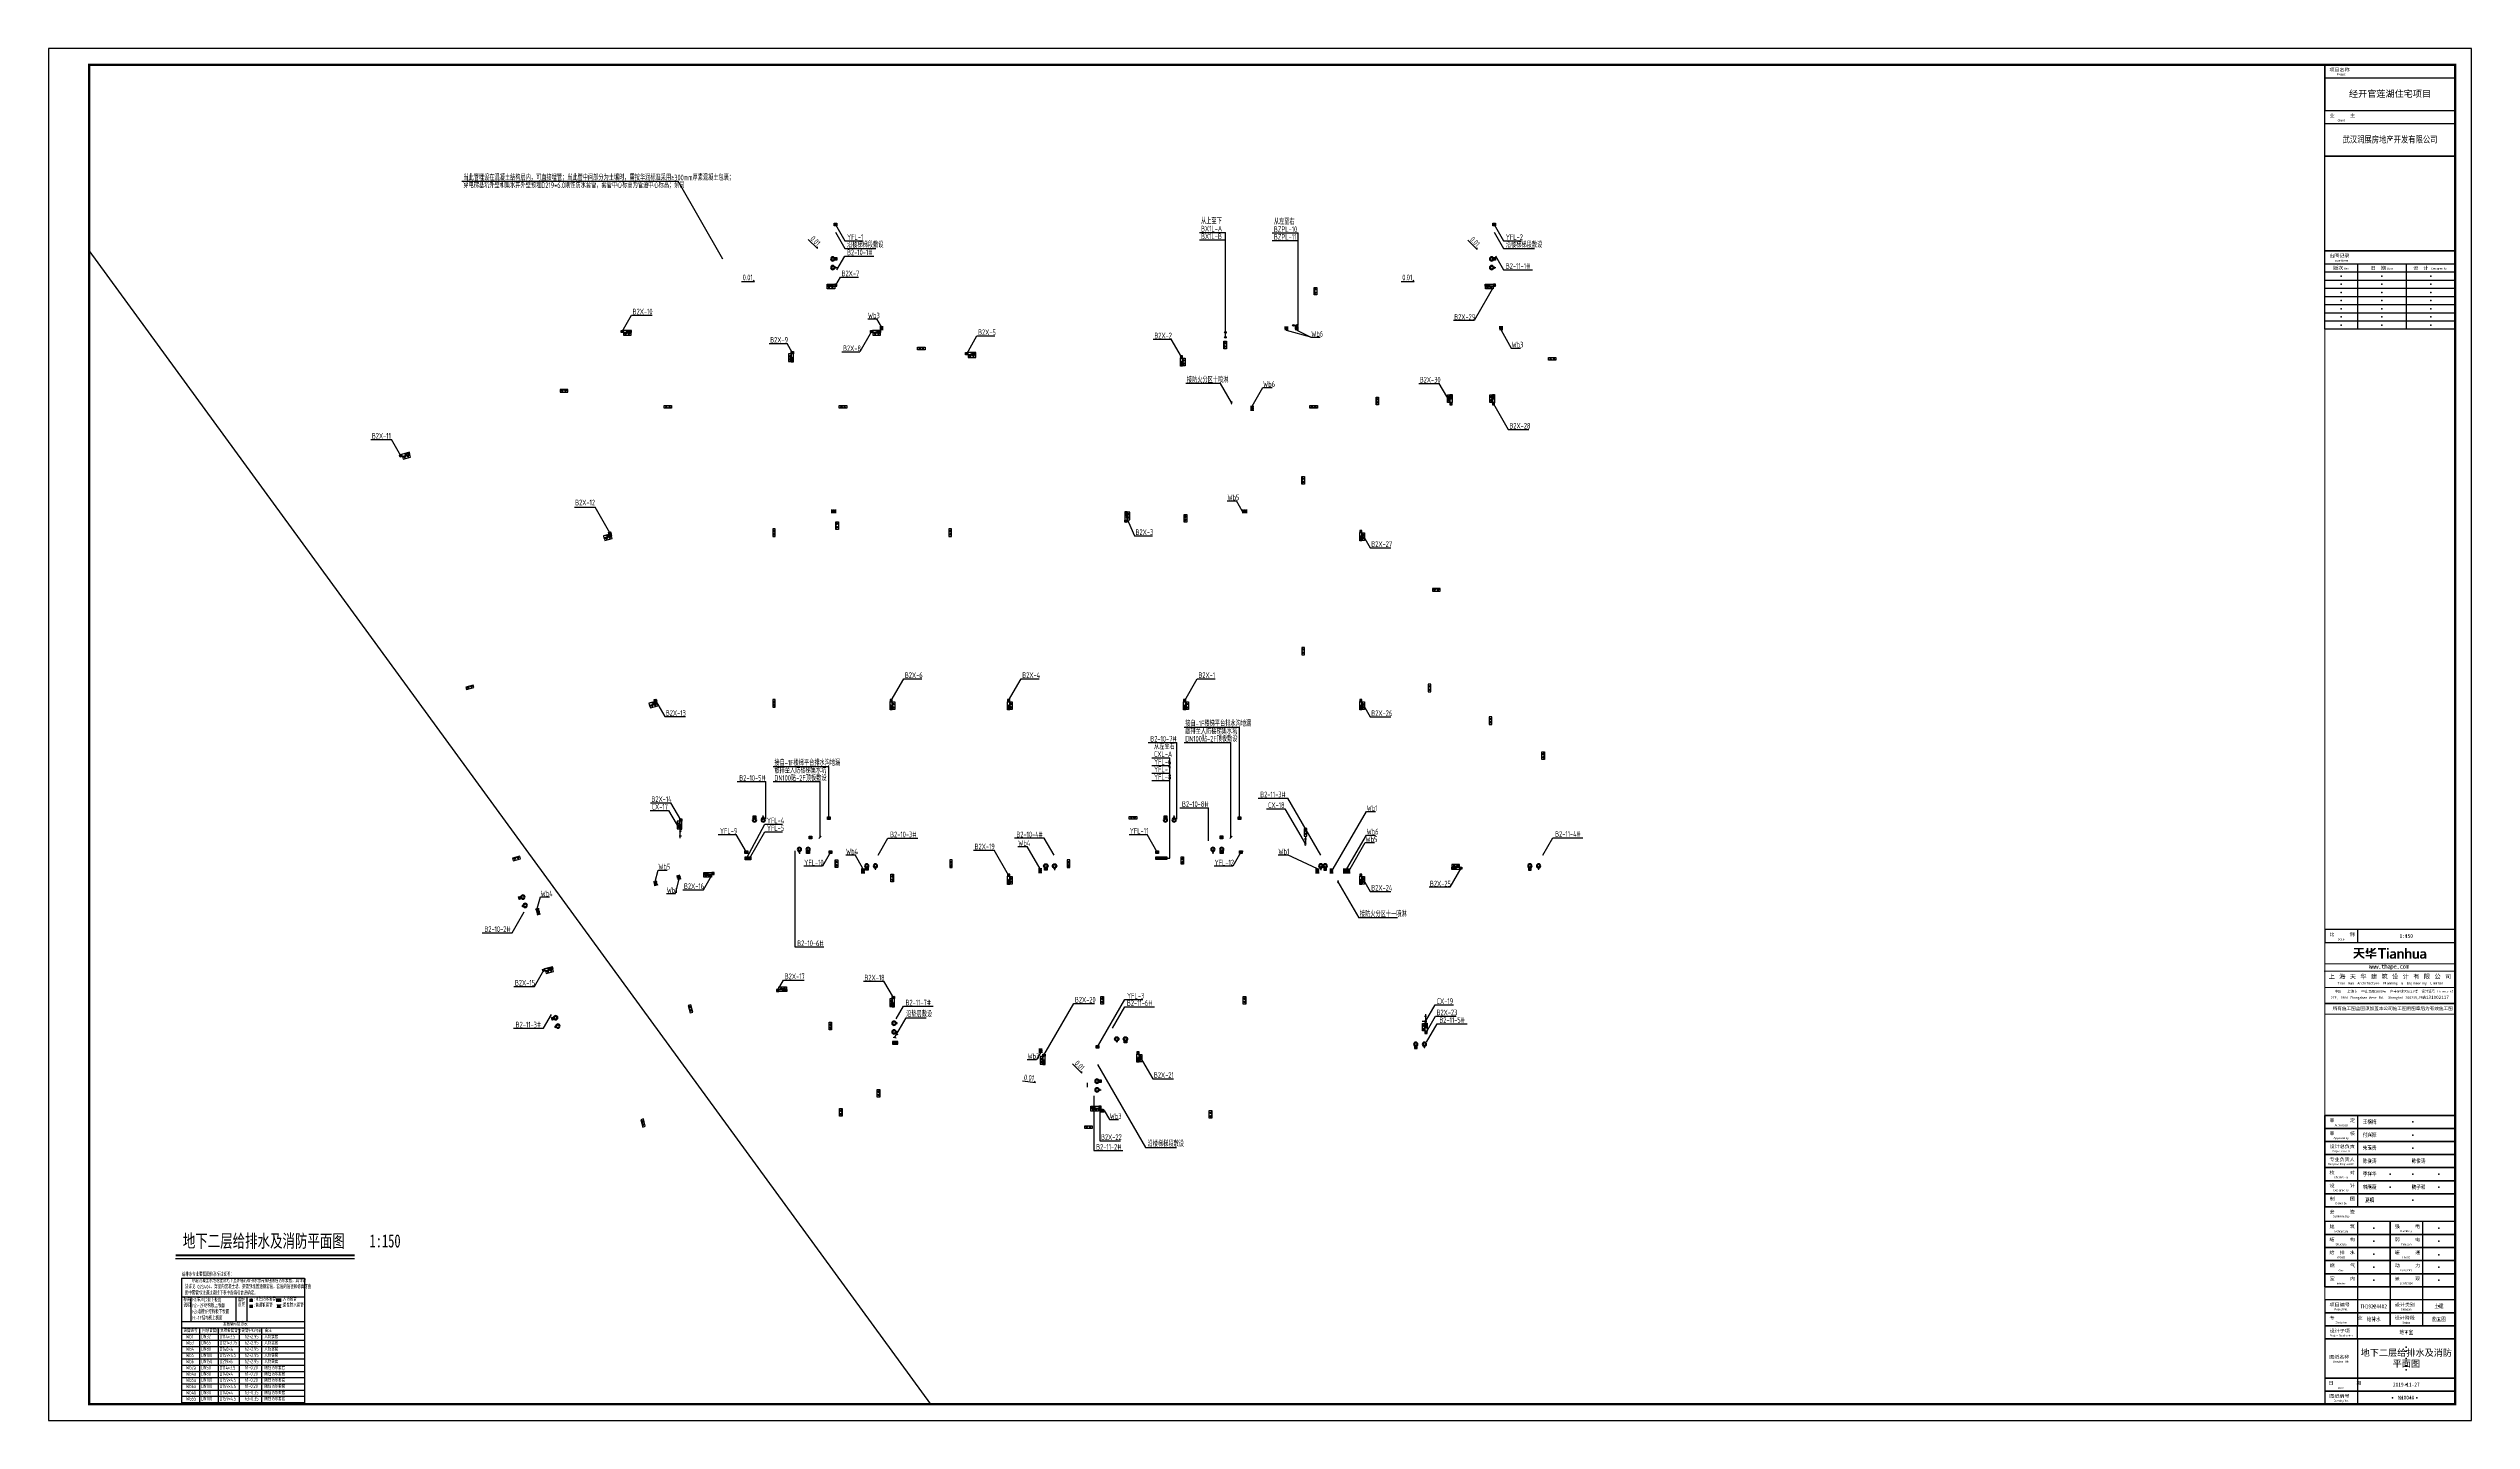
# Paper-space layout 'W1004A' of a CAD drawing. Header units: millimetres. Extents: x 0 to 1486, y 0 to 841.
# The model-space entities are those that its viewports show. They can reach past a viewport. Long polylines and large blocks are cut down to what shows.
import ezdxf
from ezdxf.enums import TextEntityAlignment as Align

# ---------------------------------------------------------------- set-up
doc = ezdxf.new("R2010")
doc.units = ezdxf.units.MM
doc.header["$LTSCALE"] = 500
doc.linetypes.add('CONTINOUS', pattern=[0])
doc.layers.get('DEFPOINTS').update_dxf_attribs({"color": 9})
for name, color, linetype in [('C-SHET-LOGO', 7, 'Continuous'), ('C-SHET-SHET', 7, 'Continuous'), ('W-BUSH', 231, 'Continuous'), ('W-BUSH-NOTE', 231, 'Continuous'), ('W-DRAI-DIMS', 51, 'Continuous'), ('W-DRAI-EQPM', 50, 'Continuous'), ('W-EQPM', 40, 'Continuous'), ('W-FRPT-EXTG', 140, 'Continuous'), ('W-FRPT-HYDT', 140, 'Continuous'), ('W-FRPT-HYDT-DIMS', 61, 'Continuous'), ('W-FRPT-HYDT-EQPM', 60, 'Continuous'), ('W-FRPT-NOTE', 60, 'Continuous'), ('W-FRPT-SPRL-DIMS', 61, 'Continuous'), ('W-FRPT-SPRL-EQPM', 60, 'Continuous'), ('W-HOLE-NOTE', 231, 'Continuous'), ('W-NOTE-NAME', 40, 'Continuous'), ('W-RAIN-DIMS', 61, 'Continuous'), ('W-RAIN-EQPM', 60, 'Continuous'), ('W-RAIN-NOTE', 60, 'Continuous'), ('W-WSUP-COOL-PIPE', 3, 'Continuous'), ('W-WSUP-DIMS', 41, 'Continuous'), ('W-WSUP-EQPM', 40, 'Continuous')]:
    doc.layers.add(name, color=color, linetype=linetype)
doc.layers.add('W-POST', color=10, linetype='Continuous', plot=False)
doc.styles.get("Standard").update_dxf_attribs({"font": '', "width": 0.7})
doc.styles.add('STYLEP4', font='')
doc.styles.add('TH-STYLE1', font='', dxfattribs={"width": 0.8})
doc.styles.add('TH-STYLE2', font='simhei.ttf', dxfattribs={"width": 0.8})
doc.styles.add('TH-STYLE3', font='tssdeng.shx', dxfattribs={"width": 0.7, "bigfont": 'tssdchn.shx'})
doc.styles.add('TH-STYLEP5', font='Stxihei.ttf')
doc.styles.add('TH-SYTLE2', font='txt')
doc.styles.add('TuKuang', font='Stfangso.ttf', dxfattribs={"width": 1.1})
doc.styles.get('Standard').set_extended_font_data('SimSun')
doc.styles.get('STYLEP4').set_extended_font_data('Century Gothic')
doc.styles.get('TH-STYLE1').set_extended_font_data('SimSun')

# ---------------------------------------------------------------- blocks, each defined once
blk = doc.blocks.new('TH')
at = {"linetype": 'Continuous'}
h = blk.add_hatch(color=256, dxfattribs=at)
h.dxf.hatch_style = 1
h.paths.add_polyline_path([(2.82, 2.83), (2.82, 2.98), (1.76, 2.98), (1.22, 2.98), (0.16, 2.98), (0.16, 2.83), (0.16, 2.76), (0.16, 2.61), (0.59, 2.61), (0.81, 2.61), (1.24, 2.61), (1.24, 2.34), (1.24, 2.21), (1.24, 1.92), (0.74, 1.92), (0.5, 1.92), (0, 1.92), (0, 1.54), (0.69, 1.54), (1.11, 1.54), (1.15, 1.54), (1.09, 1.43), (1.07, 1.39), (1.04, 1.32), (1.01, 1.28), (1, 1.27), (0.98, 1.23), (0.93, 1.15), (0.9, 1.12), (0.74, 0.94), (0.69, 0.89), (0.61, 0.83), (0.57, 0.8), (0.47, 0.72), (0.41, 0.68), (0.35, 0.64), (0.32, 0.63), (0.26, 0.59), (0, 0.46), (0, 0), (0.14, 0.05), (0.19, 0.07), (0.3, 0.11), (0.39, 0.16), (0.43, 0.18), (0.52, 0.22), (0.58, 0.26), (0.61, 0.28), (0.68, 0.32), (0.82, 0.41), (0.87, 0.45), (0.99, 0.56), (1.07, 0.64), (1.12, 0.68), (1.2, 0.76), (1.26, 0.85), (1.33, 0.94), (1.42, 1.08), (1.44, 1.11), (1.49, 1.19), (1.55, 1.08), (1.58, 1.04), (1.63, 0.96), (1.69, 0.88), (1.7, 0.86), (1.87, 0.67), (1.91, 0.64), (1.98, 0.57), (2.07, 0.49), (2.12, 0.45), (2.21, 0.38), (2.3, 0.32), (2.38, 0.28), (2.41, 0.26), (2.48, 0.21), (2.55, 0.18), (2.59, 0.16), (2.66, 0.12), (2.78, 0.07), (2.84, 0.05), (2.98, 0), (2.98, 0.2), (2.98, 0.28), (2.98, 0.46), (2.79, 0.56), (2.75, 0.58), (2.65, 0.63), (2.62, 0.65), (2.6, 0.66), (2.48, 0.74), (2.41, 0.79), (2.37, 0.83), (2.28, 0.9), (2.24, 0.94), (2.22, 0.97), (2.17, 1.01), (2.09, 1.11), (2.05, 1.16), (1.98, 1.27), (1.91, 1.36), (1.89, 1.42), (1.84, 1.54), (2.98, 1.54), (2.98, 1.92), (2.48, 1.92), (2.24, 1.92), (1.74, 1.92), (1.74, 2.61), (2.18, 2.61), (2.39, 2.61), (2.82, 2.61), (2.82, 2.76)])
h = blk.add_hatch(color=256, dxfattribs=at)
h.dxf.hatch_style = 1
h.paths.add_polyline_path([(4.07, 2.55), (4.12, 2.88), (4.12, 3), (3.95, 3), (3.87, 3), (3.68, 3), (3.68, 2.95), (3.68, 2.93), (3.68, 2.89), (3.65, 2.65), (3.64, 2.58), (3.61, 2.46), (3.57, 2.36), (3.55, 2.32), (3.5, 2.23), (3.45, 2.17), (3.33, 2.03), (3.33, 1.84), (3.33, 1.75), (3.33, 1.55), (3.52, 1.65), (3.64, 1.73), (3.64, 1.56), (3.64, 1.49), (3.64, 1.31), (4.07, 1.31), (4.07, 1.81), (4.07, 2.06)])
h = blk.add_hatch(color=256, dxfattribs=at)
h.dxf.hatch_style = 1
h.paths.add_polyline_path([(6.31, 0.92), (6.31, 1.07), (5.81, 1.07), (5.56, 1.07), (5.06, 1.07), (5.06, 1.28), (4.59, 1.28), (4.59, 1.07), (3.33, 1.07), (3.33, 0.69), (4.09, 0.69), (4.59, 0.69), (4.59, 0.01), (5.06, 0.01), (5.06, 0.69), (5.56, 0.69), (5.81, 0.69), (6.31, 0.69), (6.31, 0.84)])
h = blk.add_hatch(color=256, dxfattribs=at)
h.dxf.hatch_style = 1
h.paths.add_polyline_path([(5.51, 2.19), (5.52, 2.19), (5.54, 2.21), (5.64, 2.28), (5.69, 2.32), (5.79, 2.4), (5.88, 2.49), (5.93, 2.54), (6.02, 2.63), (6.16, 2.8), (6.19, 2.86), (6.21, 2.89), (6.24, 2.96), (6.03, 2.96), (5.93, 2.96), (5.73, 2.96), (5.6, 2.8), (5.56, 2.76), (5.53, 2.74), (5.49, 2.7), (5.4, 2.62), (5.35, 2.59), (5.2, 2.46), (5.2, 2.69), (5.2, 2.79), (5.2, 3), (5.02, 3), (4.93, 3), (4.76, 3), (4.76, 2.69), (4.76, 2.54), (4.76, 2.23), (4.69, 2.2), (4.65, 2.19), (4.58, 2.16), (4.53, 2.14), (4.51, 2.14), (4.25, 2.06), (4.25, 1.91), (4.25, 1.83), (4.25, 1.65), (4.44, 1.7), (4.48, 1.71), (4.56, 1.73), (4.63, 1.76), (4.67, 1.77), (4.77, 1.8), (4.77, 1.74), (4.77, 1.72), (4.8, 1.65), (4.8, 1.63), (4.82, 1.6), (4.86, 1.55), (4.89, 1.51), (4.92, 1.49), (4.97, 1.47), (5.01, 1.46), (5.13, 1.42), (5.5, 1.42), (5.69, 1.42), (6.06, 1.42), (6.15, 1.44), (6.19, 1.45), (6.31, 1.5), (6.31, 1.66), (6.31, 1.73), (6.31, 1.87), (6.23, 1.84), (6.19, 1.83), (6.12, 1.8), (6.06, 1.79), (5.78, 1.79), (5.64, 1.79), (5.35, 1.79), (5.31, 1.8), (5.28, 1.81), (5.24, 1.84), (5.23, 1.87), (5.22, 1.89), (5.2, 1.92), (5.2, 1.95), (5.2, 1.97), (5.21, 2), (5.3, 2.05), (5.34, 2.08)])
h = blk.add_hatch(color=256, dxfattribs=at)
h.dxf.hatch_style = 1
h.paths.add_polyline_path([(8.18, 2.52), (8.68, 2.52), (9, 2.52), (9, 2.95), (6.84, 2.95), (6.84, 2.52), (7.66, 2.52), (7.66, 1.53), (7.66, 1.04), (7.66, 0.04), (8.18, 0.04), (8.18, 1.03), (8.18, 1.53)])
h = blk.add_hatch(color=256, dxfattribs=at)
h.dxf.hatch_style = 1
h.paths.add_polyline_path([(9.8, 2.97), (9.29, 2.97), (9.29, 2.5), (9.8, 2.5)])
h = blk.add_hatch(color=256, dxfattribs=at)
h.dxf.hatch_style = 1
h.paths.add_polyline_path([(9.8, 2.04), (9.29, 2.04), (9.29, 1.25), (9.29, 0.04), (9.8, 0.04)])
h = blk.add_hatch(color=256, dxfattribs=at)
h.dxf.hatch_style = 1
h.paths.add_polyline_path([(11.51, 1.95), (11.5, 1.96), (11.49, 1.96), (11.48, 1.97), (11.47, 1.97), (11.46, 1.98), (11.45, 1.98), (11.44, 1.99), (11.43, 1.99), (11.42, 2), (11.41, 2), (11.4, 2.01), (11.39, 2.01), (11.38, 2.02), (11.37, 2.02), (11.34, 2.03), (11.34, 2.03), (11.31, 2.04), (11.31, 2.04), (11.27, 2.05), (11.27, 2.05), (11.23, 2.06), (11.23, 2.06), (11.17, 2.07), (11.17, 2.07), (11.06, 2.08), (11.05, 2.09), (10.93, 2.08), (10.92, 2.08), (10.78, 2.07), (10.78, 2.07), (10.7, 2.06), (10.7, 2.06), (10.64, 2.05), (10.64, 2.05), (10.59, 2.04), (10.59, 2.04), (10.55, 2.03), (10.5, 2.02), (10.5, 2.02), (10.47, 2.01), (10.43, 2), (10.43, 2), (10.4, 1.99), (10.4, 1.99), (10.37, 1.98), (10.37, 1.98), (10.34, 1.97), (10.34, 1.97), (10.31, 1.97), (10.31, 1.58), (10.32, 1.58), (10.33, 1.58), (10.35, 1.59), (10.36, 1.59), (10.37, 1.6), (10.4, 1.61), (10.4, 1.61), (10.43, 1.62), (10.43, 1.62), (10.46, 1.63), (10.46, 1.63), (10.49, 1.64), (10.53, 1.65), (10.53, 1.65), (10.56, 1.66), (10.6, 1.67), (10.6, 1.67), (10.64, 1.68), (10.69, 1.69), (10.75, 1.7), (10.84, 1.71), (10.85, 1.71), (10.99, 1.71), (10.99, 1.71), (11.05, 1.7), (11.09, 1.69), (11.12, 1.68), (11.12, 1.68), (11.15, 1.67), (11.17, 1.66), (11.18, 1.66), (11.19, 1.65), (11.2, 1.64), (11.21, 1.64), (11.22, 1.63), (11.22, 1.63), (11.23, 1.62), (11.23, 1.62), (11.24, 1.61), (11.24, 1.61), (11.25, 1.6), (11.25, 1.6), (11.26, 1.59), (11.27, 1.57), (11.27, 1.57), (11.28, 1.56), (11.29, 1.54), (11.3, 1.51), (11.3, 1.51), (11.31, 1.48), (11.31, 1.46), (11.31, 1.4), (11.31, 1.28), (11.19, 1.28), (11.05, 1.28), (10.86, 1.27), (10.86, 1.27), (10.76, 1.26), (10.76, 1.26), (10.69, 1.25), (10.69, 1.25), (10.64, 1.24), (10.64, 1.24), (10.6, 1.23), (10.6, 1.23), (10.56, 1.22), (10.56, 1.22), (10.53, 1.21), (10.53, 1.21), (10.5, 1.2), (10.5, 1.2), (10.47, 1.19), (10.47, 1.19), (10.45, 1.18), (10.42, 1.17), (10.42, 1.17), (10.41, 1.16), (10.4, 1.16), (10.39, 1.15), (10.38, 1.15), (10.37, 1.14), (10.36, 1.14), (10.35, 1.13), (10.34, 1.12), (10.33, 1.12), (10.32, 1.11), (10.31, 1.11), (10.31, 1.11), (10.3, 1.1), (10.29, 1.09), (10.28, 1.08), (10.27, 1.08), (10.27, 1.08), (10.26, 1.07), (10.26, 1.07), (10.25, 1.06), (10.25, 1.06), (10.24, 1.05), (10.24, 1.05), (10.23, 1.04), (10.23, 1.04), (10.22, 1.03), (10.22, 1.03), (10.21, 1.02), (10.2, 1.01), (10.2, 1.01), (10.19, 0.99), (10.18, 0.98), (10.17, 0.97), (10.17, 0.97), (10.16, 0.95), (10.16, 0.95), (10.15, 0.93), (10.14, 0.92), (10.14, 0.92), (10.13, 0.89), (10.12, 0.87), (10.12, 0.87), (10.11, 0.85), (10.11, 0.85), (10.1, 0.81), (10.1, 0.81), (10.09, 0.77), (10.07, 0.7), (10.07, 0.55), (10.09, 0.48), (10.09, 0.48), (10.1, 0.43), (10.1, 0.43), (10.11, 0.39), (10.11, 0.39), (10.12, 0.36), (10.12, 0.36), (10.13, 0.34), (10.13, 0.34), (10.14, 0.32), (10.14, 0.32), (10.15, 0.3), (10.15, 0.3), (10.16, 0.28), (10.16, 0.28), (10.17, 0.26), (10.17, 0.26), (10.18, 0.24), (10.18, 0.24), (10.19, 0.23), (10.19, 0.23), (10.2, 0.22), (10.21, 0.2), (10.21, 0.2), (10.22, 0.19), (10.22, 0.19), (10.23, 0.18), (10.23, 0.18), (10.24, 0.17), (10.24, 0.17), (10.25, 0.16), (10.25, 0.16), (10.26, 0.15), (10.26, 0.15), (10.27, 0.14), (10.27, 0.14), (10.28, 0.13), (10.28, 0.13), (10.29, 0.12), (10.3, 0.11), (10.31, 0.1), (10.32, 0.1), (10.33, 0.09), (10.34, 0.08), (10.35, 0.08), (10.36, 0.07), (10.37, 0.06), (10.38, 0.06), (10.39, 0.05), (10.4, 0.05), (10.41, 0.04), (10.41, 0.04), (10.44, 0.03), (10.46, 0.02), (10.46, 0.02), (10.5, 0.01), (10.5, 0.01), (10.54, 0), (10.61, -0.01), (10.8, -0.01), (10.89, 0), (10.93, 0.01), (10.98, 0.02), (10.98, 0.02), (11.01, 0.03), (11.05, 0.04), (11.06, 0.04), (11.07, 0.05), (11.1, 0.06), (11.11, 0.06), (11.12, 0.07), (11.13, 0.07), (11.14, 0.08), (11.15, 0.08), (11.16, 0.09), (11.17, 0.09), (11.18, 0.1), (11.19, 0.1), (11.2, 0.11), (11.21, 0.12), (11.21, 0.12), (11.23, 0.13), (11.24, 0.14), (11.24, 0.14), (11.25, 0.15), (11.25, 0.15), (11.26, 0.16), (11.26, 0.16), (11.28, 0.17), (11.29, 0.18), (11.29, 0.18), (11.3, 0.19), (11.3, 0.19), (11.31, 0.2), (11.36, 0.24), (11.36, 0.04), (11.82, 0.04), (11.82, 1.29), (11.82, 1.31), (11.81, 1.39), (11.81, 1.39), (11.8, 1.46), (11.8, 1.46), (11.79, 1.5), (11.78, 1.55), (11.78, 1.55), (11.77, 1.58), (11.77, 1.58), (11.76, 1.61), (11.76, 1.61), (11.75, 1.64), (11.75, 1.64), (11.74, 1.66), (11.74, 1.66), (11.73, 1.68), (11.72, 1.71), (11.72, 1.71), (11.71, 1.72), (11.7, 1.74), (11.7, 1.74), (11.69, 1.76), (11.69, 1.76), (11.68, 1.78), (11.68, 1.78), (11.67, 1.79), (11.66, 1.81), (11.66, 1.81), (11.65, 1.82), (11.65, 1.82), (11.64, 1.83), (11.64, 1.83), (11.63, 1.84), (11.62, 1.86), (11.62, 1.86), (11.61, 1.87), (11.61, 1.87), (11.6, 1.88), (11.6, 1.88), (11.59, 1.89), (11.59, 1.89), (11.58, 1.9), (11.57, 1.9), (11.55, 1.91), (11.55, 1.92), (11.54, 1.93), (11.53, 1.93), (11.51, 1.94)])
h.paths.add_polyline_path([(11.04, 0.92), (11.31, 0.93), (11.31, 0.76), (11.31, 0.74), (11.3, 0.72), (11.29, 0.69), (11.28, 0.66), (11.27, 0.64), (11.26, 0.62), (11.25, 0.6), (11.25, 0.6), (11.24, 0.59), (11.24, 0.58), (11.23, 0.58), (11.23, 0.57), (11.22, 0.56), (11.22, 0.56), (11.21, 0.55), (11.21, 0.55), (11.2, 0.54), (11.2, 0.54), (11.19, 0.53), (11.19, 0.53), (11.18, 0.52), (11.17, 0.51), (11.16, 0.5), (11.15, 0.5), (11.14, 0.49), (11.13, 0.48), (11.12, 0.48), (11.11, 0.47), (11.09, 0.46), (11.06, 0.45), (11.06, 0.45), (11.04, 0.44), (11.01, 0.43), (10.97, 0.42), (10.92, 0.41), (10.91, 0.41), (10.84, 0.41), (10.81, 0.41), (10.76, 0.41), (10.72, 0.42), (10.69, 0.43), (10.67, 0.44), (10.67, 0.45), (10.66, 0.45), (10.64, 0.46), (10.64, 0.47), (10.63, 0.48), (10.63, 0.48), (10.62, 0.49), (10.61, 0.51), (10.61, 0.51), (10.6, 0.52), (10.59, 0.55), (10.58, 0.57), (10.58, 0.58), (10.57, 0.62), (10.57, 0.67), (10.57, 0.69), (10.57, 0.71), (10.58, 0.72), (10.59, 0.74), (10.59, 0.74), (10.6, 0.76), (10.61, 0.78), (10.62, 0.79), (10.62, 0.79), (10.63, 0.8), (10.63, 0.8), (10.64, 0.81), (10.64, 0.81), (10.65, 0.82), (10.65, 0.82), (10.67, 0.83), (10.69, 0.84), (10.71, 0.85), (10.73, 0.86), (10.75, 0.87), (10.79, 0.88), (10.79, 0.88), (10.82, 0.89), (10.87, 0.9), (10.93, 0.91), (11.02, 0.92)], flags=16)
h = blk.add_hatch(color=256, dxfattribs=at)
h.dxf.hatch_style = 1
h.paths.add_polyline_path([(12.71, 1.48), (12.72, 1.5), (12.72, 1.5), (12.73, 1.52), (12.73, 1.52), (12.74, 1.54), (12.74, 1.54), (12.75, 1.55), (12.75, 1.55), (12.76, 1.57), (12.76, 1.57), (12.77, 1.58), (12.77, 1.58), (12.78, 1.59), (12.78, 1.59), (12.8, 1.61), (12.81, 1.62), (12.83, 1.63), (12.84, 1.64), (12.85, 1.64), (12.87, 1.65), (12.88, 1.65), (12.89, 1.66), (12.9, 1.66), (12.91, 1.67), (12.94, 1.68), (12.94, 1.68), (12.97, 1.69), (13.01, 1.7), (13.07, 1.71), (13.11, 1.71), (13.15, 1.71), (13.18, 1.71), (13.23, 1.7), (13.26, 1.69), (13.28, 1.68), (13.29, 1.68), (13.3, 1.67), (13.31, 1.67), (13.32, 1.66), (13.33, 1.66), (13.33, 1.66), (13.34, 1.65), (13.34, 1.65), (13.35, 1.64), (13.35, 1.64), (13.36, 1.63), (13.36, 1.63), (13.37, 1.62), (13.37, 1.62), (13.38, 1.61), (13.38, 1.61), (13.39, 1.6), (13.4, 1.58), (13.4, 1.58), (13.41, 1.56), (13.41, 1.56), (13.42, 1.54), (13.43, 1.51), (13.44, 1.44), (13.44, 0.04), (13.94, 0.04), (13.94, 1.45), (13.93, 1.55), (13.93, 1.55), (13.92, 1.6), (13.92, 1.6), (13.91, 1.64), (13.91, 1.64), (13.9, 1.67), (13.9, 1.67), (13.89, 1.7), (13.89, 1.7), (13.88, 1.72), (13.88, 1.72), (13.87, 1.74), (13.87, 1.74), (13.86, 1.76), (13.86, 1.76), (13.85, 1.78), (13.85, 1.78), (13.84, 1.8), (13.84, 1.8), (13.83, 1.81), (13.83, 1.81), (13.82, 1.82), (13.81, 1.84), (13.81, 1.84), (13.8, 1.85), (13.8, 1.85), (13.79, 1.86), (13.79, 1.86), (13.78, 1.87), (13.77, 1.89), (13.77, 1.89), (13.76, 1.9), (13.76, 1.9), (13.75, 1.9), (13.74, 1.91), (13.73, 1.92), (13.73, 1.92), (13.72, 1.93), (13.72, 1.93), (13.71, 1.94), (13.71, 1.94), (13.7, 1.94), (13.69, 1.95), (13.68, 1.96), (13.68, 1.96), (13.67, 1.96), (13.66, 1.97), (13.65, 1.98), (13.65, 1.98), (13.64, 1.98), (13.63, 1.99), (13.62, 1.99), (13.61, 2), (13.6, 2), (13.59, 2.01), (13.58, 2.01), (13.57, 2.02), (13.56, 2.02), (13.53, 2.03), (13.52, 2.04), (13.51, 2.04), (13.47, 2.05), (13.44, 2.06), (13.44, 2.06), (13.38, 2.07), (13.38, 2.07), (13.29, 2.08), (13.29, 2.08), (13.19, 2.08), (13.09, 2.07), (13.09, 2.07), (13.04, 2.06), (13.04, 2.06), (13, 2.05), (13, 2.05), (12.96, 2.04), (12.96, 2.04), (12.93, 2.03), (12.93, 2.03), (12.9, 2.02), (12.9, 2.02), (12.89, 2.01), (12.88, 2.01), (12.87, 2), (12.86, 2), (12.85, 1.99), (12.84, 1.99), (12.83, 1.98), (12.82, 1.98), (12.81, 1.97), (12.8, 1.97), (12.79, 1.96), (12.77, 1.95), (12.76, 1.94), (12.74, 1.93), (12.73, 1.92), (12.72, 1.91), (12.7, 1.9), (12.69, 1.89), (12.66, 1.89), (12.66, 2.04), (12.2, 2.04), (12.2, 0.04), (12.71, 0.04)])
h = blk.add_hatch(color=256, dxfattribs=at)
h.dxf.hatch_style = 1
h.paths.add_polyline_path([(15.18, 1.71), (15.19, 1.71), (15.28, 1.71), (15.3, 1.71), (15.34, 1.7), (15.38, 1.69), (15.4, 1.68), (15.42, 1.67), (15.43, 1.67), (15.44, 1.66), (15.45, 1.65), (15.46, 1.65), (15.47, 1.64), (15.47, 1.64), (15.48, 1.63), (15.48, 1.63), (15.49, 1.62), (15.49, 1.62), (15.5, 1.61), (15.51, 1.59), (15.51, 1.59), (15.52, 1.58), (15.53, 1.56), (15.54, 1.53), (15.55, 1.49), (15.55, 0.04), (16.05, 0.04), (16.05, 1.53), (16.05, 1.53), (16.04, 1.59), (16.04, 1.59), (16.03, 1.63), (16.03, 1.63), (16.02, 1.66), (16.01, 1.69), (16.01, 1.69), (16, 1.71), (15.99, 1.73), (15.98, 1.75), (15.97, 1.77), (15.96, 1.79), (15.95, 1.81), (15.95, 1.81), (15.94, 1.82), (15.94, 1.82), (15.93, 1.83), (15.92, 1.85), (15.92, 1.85), (15.91, 1.86), (15.91, 1.86), (15.9, 1.87), (15.9, 1.87), (15.89, 1.88), (15.89, 1.88), (15.88, 1.89), (15.88, 1.89), (15.87, 1.9), (15.87, 1.9), (15.86, 1.91), (15.86, 1.91), (15.85, 1.92), (15.85, 1.92), (15.84, 1.93), (15.82, 1.94), (15.81, 1.95), (15.8, 1.96), (15.78, 1.97), (15.75, 1.98), (15.75, 1.99), (15.74, 1.99), (15.73, 2), (15.71, 2.01), (15.69, 2.02), (15.68, 2.02), (15.65, 2.03), (15.62, 2.04), (15.59, 2.05), (15.59, 2.05), (15.55, 2.06), (15.55, 2.06), (15.5, 2.07), (15.5, 2.07), (15.4, 2.08), (15.31, 2.08), (15.3, 2.08), (15.21, 2.07), (15.21, 2.07), (15.15, 2.06), (15.15, 2.06), (15.11, 2.05), (15.11, 2.05), (15.08, 2.04), (15.05, 2.03), (15.02, 2.02), (15.02, 2.02), (15, 2.01), (14.97, 2), (14.97, 2), (14.96, 1.99), (14.94, 1.98), (14.92, 1.97), (14.91, 1.97), (14.9, 1.96), (14.88, 1.95), (14.87, 1.95), (14.86, 1.94), (14.85, 1.93), (14.84, 1.93), (14.83, 1.91), (14.82, 1.91), (14.8, 1.9), (14.78, 1.89), (14.78, 2.95), (14.32, 2.95), (14.32, 0.04), (14.82, 0.04), (14.82, 1.45), (14.83, 1.49), (14.84, 1.51), (14.85, 1.53), (14.86, 1.55), (14.87, 1.56), (14.87, 1.56), (14.88, 1.57), (14.88, 1.57), (14.89, 1.58), (14.89, 1.58), (14.9, 1.59), (14.9, 1.59), (14.91, 1.6), (14.91, 1.6), (14.92, 1.61), (14.92, 1.61), (14.93, 1.61), (14.94, 1.63), (14.94, 1.63), (14.95, 1.64), (14.97, 1.64), (14.98, 1.64), (14.99, 1.65), (15.01, 1.66), (15.03, 1.67), (15.06, 1.68), (15.09, 1.69), (15.12, 1.7)])
h = blk.add_hatch(color=256, dxfattribs=at)
h.dxf.hatch_style = 1
h.paths.add_polyline_path([(16.93, 2.04), (16.42, 2.04), (16.42, 0.56), (16.42, 0.56), (16.43, 0.55), (16.44, 0.49), (16.44, 0.49), (16.45, 0.45), (16.45, 0.45), (16.46, 0.42), (16.46, 0.42), (16.47, 0.39), (16.47, 0.39), (16.48, 0.37), (16.49, 0.34), (16.49, 0.34), (16.5, 0.32), (16.5, 0.32), (16.51, 0.31), (16.52, 0.29), (16.52, 0.29), (16.53, 0.27), (16.53, 0.27), (16.54, 0.26), (16.55, 0.24), (16.55, 0.24), (16.56, 0.23), (16.56, 0.23), (16.57, 0.22), (16.57, 0.22), (16.58, 0.21), (16.58, 0.21), (16.59, 0.2), (16.59, 0.2), (16.6, 0.19), (16.6, 0.19), (16.61, 0.18), (16.61, 0.18), (16.62, 0.17), (16.62, 0.17), (16.63, 0.16), (16.63, 0.16), (16.64, 0.15), (16.64, 0.15), (16.65, 0.14), (16.66, 0.13), (16.67, 0.12), (16.68, 0.12), (16.69, 0.11), (16.7, 0.1), (16.71, 0.1), (16.72, 0.09), (16.73, 0.08), (16.74, 0.08), (16.75, 0.07), (16.76, 0.07), (16.77, 0.06), (16.78, 0.06), (16.79, 0.05), (16.8, 0.05), (16.81, 0.04), (16.81, 0.04), (16.84, 0.03), (16.84, 0.03), (16.87, 0.02), (16.87, 0.02), (16.91, 0.01), (16.91, 0.01), (16.95, 0), (17.02, -0.01), (17.03, -0.01), (17.05, -0.02), (17.11, -0.02), (17.18, -0.01), (17.21, -0.01), (17.28, 0), (17.28, 0), (17.33, 0.01), (17.33, 0.01), (17.37, 0.02), (17.37, 0.02), (17.4, 0.03), (17.4, 0.03), (17.43, 0.04), (17.43, 0.04), (17.46, 0.05), (17.47, 0.05), (17.48, 0.06), (17.51, 0.07), (17.52, 0.07), (17.53, 0.08), (17.54, 0.08), (17.55, 0.09), (17.56, 0.1), (17.58, 0.11), (17.59, 0.11), (17.6, 0.12), (17.63, 0.14), (17.64, 0.14), (17.65, 0.15), (17.65, 0.15), (17.66, 0.17), (17.69, 0.18), (17.69, 0.04), (18.15, 0.04), (18.15, 2.04), (17.66, 2.04), (17.66, 0.62), (17.65, 0.58), (17.64, 0.56), (17.64, 0.56), (17.63, 0.54), (17.62, 0.53), (17.62, 0.53), (17.61, 0.52), (17.61, 0.52), (17.6, 0.51), (17.6, 0.51), (17.59, 0.5), (17.59, 0.5), (17.58, 0.49), (17.58, 0.49), (17.57, 0.48), (17.57, 0.48), (17.56, 0.47), (17.56, 0.47), (17.55, 0.46), (17.54, 0.45), (17.53, 0.44), (17.52, 0.44), (17.51, 0.43), (17.5, 0.42), (17.49, 0.42), (17.48, 0.41), (17.47, 0.41), (17.45, 0.4), (17.42, 0.39), (17.42, 0.39), (17.39, 0.38), (17.39, 0.38), (17.36, 0.37), (17.31, 0.36), (17.18, 0.36), (17.16, 0.36), (17.12, 0.37), (17.12, 0.37), (17.09, 0.38), (17.08, 0.39), (17.07, 0.39), (17.06, 0.4), (17.05, 0.4), (17.03, 0.41), (17.03, 0.42), (17.02, 0.43), (17.02, 0.43), (17.01, 0.44), (17.01, 0.44), (17, 0.45), (17, 0.45), (16.99, 0.46), (16.99, 0.46), (16.98, 0.47), (16.97, 0.49), (16.97, 0.49), (16.96, 0.5), (16.95, 0.52), (16.94, 0.55), (16.93, 0.59)])
h = blk.add_hatch(color=256, dxfattribs=at)
h.dxf.hatch_style = 1
h.paths.add_polyline_path([(20.19, 1.25), (20.19, 1.26), (20.18, 1.37), (20.17, 1.44), (20.17, 1.44), (20.16, 1.49), (20.15, 1.54), (20.15, 1.54), (20.14, 1.57), (20.14, 1.57), (20.13, 1.6), (20.13, 1.6), (20.12, 1.63), (20.12, 1.63), (20.11, 1.66), (20.11, 1.66), (20.1, 1.68), (20.1, 1.68), (20.09, 1.7), (20.09, 1.7), (20.08, 1.72), (20.08, 1.72), (20.07, 1.74), (20.07, 1.74), (20.06, 1.76), (20.06, 1.76), (20.05, 1.77), (20.04, 1.79), (20.04, 1.79), (20.03, 1.8), (20.02, 1.82), (20.02, 1.82), (20.01, 1.83), (20.01, 1.83), (20, 1.84), (20, 1.84), (19.99, 1.85), (19.99, 1.85), (19.98, 1.86), (19.98, 1.86), (19.97, 1.87), (19.97, 1.87), (19.96, 1.88), (19.96, 1.88), (19.95, 1.89), (19.95, 1.89), (19.94, 1.9), (19.94, 1.9), (19.93, 1.91), (19.93, 1.91), (19.92, 1.92), (19.92, 1.92), (19.91, 1.93), (19.91, 1.93), (19.9, 1.93), (19.89, 1.94), (19.88, 1.95), (19.88, 1.95), (19.87, 1.95), (19.86, 1.96), (19.85, 1.97), (19.85, 1.97), (19.84, 1.97), (19.83, 1.98), (19.82, 1.98), (19.81, 1.99), (19.8, 1.99), (19.79, 2), (19.78, 2), (19.77, 2.01), (19.76, 2.01), (19.73, 2.02), (19.72, 2.03), (19.71, 2.03), (19.68, 2.04), (19.68, 2.04), (19.64, 2.05), (19.64, 2.05), (19.6, 2.06), (19.6, 2.06), (19.54, 2.07), (19.54, 2.07), (19.43, 2.08), (19.41, 2.09), (19.31, 2.09), (19.29, 2.08), (19.15, 2.07), (19.15, 2.07), (19.07, 2.06), (19.07, 2.06), (19.01, 2.05), (19.01, 2.05), (18.96, 2.04), (18.91, 2.03), (18.91, 2.03), (18.87, 2.02), (18.87, 2.02), (18.84, 2.01), (18.8, 2), (18.8, 2), (18.77, 1.99), (18.77, 1.99), (18.74, 1.98), (18.74, 1.98), (18.71, 1.97), (18.71, 1.97), (18.68, 1.97), (18.68, 1.59), (18.68, 1.58), (18.72, 1.59), (18.73, 1.59), (18.74, 1.6), (18.77, 1.61), (18.77, 1.61), (18.8, 1.62), (18.8, 1.62), (18.83, 1.63), (18.83, 1.63), (18.86, 1.64), (18.9, 1.65), (18.9, 1.65), (18.93, 1.66), (18.97, 1.67), (18.97, 1.67), (19.01, 1.68), (19.06, 1.69), (19.12, 1.7), (19.21, 1.71), (19.23, 1.72), (19.34, 1.72), (19.35, 1.71), (19.42, 1.7), (19.46, 1.69), (19.49, 1.68), (19.51, 1.67), (19.52, 1.67), (19.53, 1.66), (19.54, 1.66), (19.55, 1.65), (19.56, 1.65), (19.56, 1.65), (19.57, 1.64), (19.58, 1.63), (19.59, 1.63), (19.59, 1.63), (19.6, 1.62), (19.6, 1.62), (19.61, 1.61), (19.61, 1.61), (19.62, 1.6), (19.63, 1.58), (19.63, 1.58), (19.64, 1.57), (19.65, 1.55), (19.65, 1.55), (19.66, 1.53), (19.67, 1.5), (19.68, 1.46), (19.68, 1.45), (19.68, 1.41), (19.68, 1.36), (19.68, 1.32), (19.68, 1.28), (19.51, 1.28), (19.37, 1.27), (19.23, 1.27), (19.23, 1.27), (19.13, 1.26), (19.13, 1.26), (19.06, 1.25), (19.06, 1.25), (19.01, 1.24), (19.01, 1.24), (18.97, 1.23), (18.97, 1.23), (18.93, 1.22), (18.93, 1.22), (18.89, 1.21), (18.89, 1.21), (18.86, 1.2), (18.86, 1.2), (18.84, 1.19), (18.81, 1.18), (18.81, 1.18), (18.8, 1.17), (18.79, 1.17), (18.78, 1.16), (18.77, 1.16), (18.76, 1.15), (18.75, 1.15), (18.74, 1.14), (18.73, 1.14), (18.72, 1.13), (18.71, 1.13), (18.7, 1.12), (18.69, 1.11), (18.68, 1.11), (18.67, 1.1), (18.66, 1.09), (18.65, 1.09), (18.65, 1.09), (18.64, 1.08), (18.64, 1.08), (18.63, 1.07), (18.63, 1.07), (18.62, 1.06), (18.62, 1.06), (18.61, 1.05), (18.61, 1.05), (18.6, 1.04), (18.6, 1.04), (18.59, 1.03), (18.59, 1.03), (18.58, 1.02), (18.58, 1.02), (18.57, 1.01), (18.57, 1.01), (18.56, 1), (18.56, 1), (18.55, 0.99), (18.55, 0.99), (18.54, 0.97), (18.54, 0.97), (18.53, 0.96), (18.53, 0.96), (18.52, 0.94), (18.52, 0.94), (18.51, 0.92), (18.51, 0.92), (18.5, 0.9), (18.5, 0.9), (18.49, 0.88), (18.49, 0.88), (18.48, 0.85), (18.48, 0.85), (18.47, 0.82), (18.47, 0.82), (18.46, 0.79), (18.46, 0.79), (18.44, 0.74), (18.44, 0.73), (18.44, 0.7), (18.44, 0.69), (18.43, 0.62), (18.44, 0.55), (18.44, 0.51), (18.45, 0.5), (18.46, 0.46), (18.46, 0.46), (18.47, 0.42), (18.47, 0.42), (18.48, 0.38), (18.48, 0.38), (18.49, 0.36), (18.5, 0.33), (18.5, 0.33), (18.51, 0.31), (18.51, 0.31), (18.52, 0.29), (18.52, 0.29), (18.53, 0.27), (18.53, 0.27), (18.54, 0.26), (18.55, 0.24), (18.55, 0.24), (18.56, 0.23), (18.57, 0.21), (18.57, 0.21), (18.58, 0.2), (18.58, 0.2), (18.59, 0.19), (18.59, 0.19), (18.6, 0.18), (18.61, 0.16), (18.61, 0.16), (18.62, 0.15), (18.62, 0.15), (18.63, 0.14), (18.64, 0.13), (18.65, 0.13), (18.65, 0.13), (18.66, 0.12), (18.66, 0.12), (18.67, 0.11), (18.67, 0.11), (18.68, 0.1), (18.69, 0.09), (18.7, 0.09), (18.7, 0.09), (18.71, 0.08), (18.72, 0.07), (18.73, 0.07), (18.74, 0.06), (18.75, 0.06), (18.76, 0.05), (18.77, 0.05), (18.78, 0.04), (18.79, 0.04), (18.8, 0.03), (18.8, 0.03), (18.83, 0.02), (18.83, 0.02), (18.87, 0.01), (18.87, 0.01), (18.91, 0), (18.91, 0), (18.97, -0.01), (18.98, -0.01), (19.16, -0.01), (19.16, -0.01), (19.17, -0.01), (19.25, 0), (19.25, 0), (19.3, 0.01), (19.35, 0.02), (19.35, 0.02), (19.38, 0.03), (19.38, 0.03), (19.41, 0.04), (19.41, 0.04), (19.44, 0.05), (19.44, 0.05), (19.47, 0.06), (19.48, 0.06), (19.49, 0.07), (19.5, 0.07), (19.51, 0.08), (19.52, 0.08), (19.53, 0.09), (19.54, 0.09), (19.55, 0.1), (19.56, 0.11), (19.56, 0.11), (19.58, 0.12), (19.59, 0.13), (19.59, 0.13), (19.61, 0.14), (19.62, 0.15), (19.62, 0.15), (19.63, 0.16), (19.63, 0.16), (19.64, 0.17), (19.64, 0.17), (19.65, 0.18), (19.65, 0.18), (19.66, 0.19), (19.66, 0.19), (19.67, 0.2), (19.67, 0.2), (19.68, 0.21), (19.68, 0.21), (19.69, 0.22), (19.69, 0.22), (19.7, 0.23), (19.7, 0.23), (19.72, 0.25), (19.72, 0.04), (20.19, 0.04)])
h.paths.add_polyline_path([(18.93, 0.68), (18.94, 0.69), (18.95, 0.72), (18.95, 0.72), (18.96, 0.75), (18.97, 0.77), (18.97, 0.77), (18.98, 0.78), (18.98, 0.78), (18.99, 0.79), (18.99, 0.79), (19, 0.8), (19, 0.8), (19.01, 0.81), (19.01, 0.81), (19.02, 0.82), (19.02, 0.82), (19.03, 0.82), (19.04, 0.83), (19.05, 0.84), (19.05, 0.84), (19.06, 0.84), (19.07, 0.85), (19.1, 0.86), (19.11, 0.86), (19.12, 0.87), (19.15, 0.88), (19.19, 0.89), (19.24, 0.9), (19.3, 0.91), (19.39, 0.92), (19.4, 0.93), (19.51, 0.93), (19.59, 0.93), (19.63, 0.93), (19.68, 0.93), (19.68, 0.78), (19.68, 0.77), (19.67, 0.73), (19.67, 0.73), (19.66, 0.7), (19.65, 0.67), (19.64, 0.65), (19.64, 0.65), (19.63, 0.63), (19.63, 0.63), (19.62, 0.61), (19.62, 0.61), (19.61, 0.59), (19.61, 0.59), (19.6, 0.58), (19.6, 0.58), (19.59, 0.57), (19.59, 0.57), (19.58, 0.55), (19.58, 0.55), (19.57, 0.54), (19.57, 0.54), (19.56, 0.53), (19.56, 0.53), (19.55, 0.52), (19.55, 0.52), (19.54, 0.51), (19.53, 0.5), (19.52, 0.5), (19.52, 0.5), (19.51, 0.49), (19.5, 0.48), (19.49, 0.48), (19.48, 0.47), (19.47, 0.47), (19.46, 0.46), (19.45, 0.46), (19.43, 0.45), (19.4, 0.44), (19.37, 0.43), (19.34, 0.42), (19.29, 0.41), (19.25, 0.41), (19.17, 0.41), (19.13, 0.41), (19.09, 0.42), (19.06, 0.43), (19.05, 0.44), (19.04, 0.44), (19.03, 0.45), (19.02, 0.46), (19.02, 0.46), (19.01, 0.47), (19.01, 0.47), (19, 0.48), (19, 0.48), (18.99, 0.49), (18.99, 0.49), (18.98, 0.5), (18.98, 0.5), (18.97, 0.52), (18.97, 0.52), (18.96, 0.54), (18.95, 0.57), (18.95, 0.57), (18.94, 0.59), (18.93, 0.61)], flags=16)
blk = doc.blocks.new('LOGO2014')
blk.add_line((79.9, 44), (79.9, 30.8))
at = {"const_width": 0.5}
blk.add_lwpolyline([(80, 0), (0, 0), (0, 44), (80, 44)], close=True, dxfattribs=at)
at = {"lineweight": 9}
for points in [[(79.9, 0), (0, 0), (0, 44), (79.9, 44), (79.9, 0)], [(0, 30.8), (79.9, 30.8)], [(-0.4, 26.4), (79.5, 26.4)], [(-0.1, 16.4), (79.8, 16.4)], [(0, 6.5), (79.9, 6.5)]]:
    blk.add_lwpolyline(points, dxfattribs=at)
at = {"const_width": 0.5}
blk.add_lwpolyline([(0, 6.8), (80, 6.8)], dxfattribs=at)
at = {"linetype": 'Continuous', "xscale": 2.207590749970477, "yscale": 2.207590749970477, "zscale": 2.207590749970477}
blk.add_blockref('TH', (17.6, 34), dxfattribs=at)
at = {"attachment_point": 7}
for s, insert, char_height, style in [('{\\W1;\\T0.9;www.thape.com}', (27.1, 27.2), 2.655, 'TH-STYLE2'), ('{\\fSTXihei|b0|i0|c0|p34;27F, 1800 Zhongshan West Rd.  Shanghai 200235,PRC}', (3.7, 9), 1.5, 'TH-STYLEP5'), ('{\\fSTXihei|b0|i0|c0|p34;A131002117}', (60.4, 9.4), 2, 'TH-STYLEP5')]:
    blk.add_mtext(s, dxfattribs=dict(at, insert=insert, char_height=char_height, style=style))
for s, insert, char_height, width, attachment_point, style in [('{\\fSimHei|b1|i0|c134|p2;\\W1;\\T1.1;上 海 天 华 建 筑 设 计 有 限 公 司}', (40.1, 23), 2.7, 80.945, 5, 'TH-STYLE2'), ('{\\fSTXihei|b0|i0|c134|p2;中国   上海市  中山西路1800号  兆丰环球大厦27楼}', (6, 14.8), 1.5, 75.852, 1, 'TH-STYLEP5'), ('{\\fSTXihei|b0|i0|c204|p2;\\T0.95;Tian\\fSTXihei|b0|i0|c238|p2; \\fSTXihei|b0|i0|c204|p2; Hua\\fSTXihei|b0|i0|c238|p2; \\fSTXihei|b0|i0|c204|p2; Architecture \\fSTXihei|b0|i0|c238|p2; \\fSTXihei|b0|i0|c204|p2;Planning \\fSTXihei|b0|i0|c238|p2; \\fSTXihei|b0|i0|c204|p2;& \\fSTXihei|b0|i0|c238|p2; \\fSTXihei|b0|i0|c204|p2;Engineering\\fSTXihei|b0|i0|c238|p2; \\fSTXihei|b0|i0|c204|p2; Limited}', (40.1, 18.8), 1.5, 54.8, 5, 'TH-STYLEP5'), ('{\\fSTXihei|b0|i0|c134|p2;设计证号 \\H0.8511x;Licence NO.}', (59.2, 14.9), 1.5, 37.012, 1, 'TH-STYLEP5'), ('{\\fSTXihei|b0|i0|c134|p2;所有施工图蓝图须加盖本公司施工图用图章后为有效施工图}', (4.8, 4.6), 2.023, 75.852, 1, 'TH-STYLEP5')]:
    blk.add_mtext(s, dxfattribs=dict(insert=insert, char_height=char_height, width=width, attachment_point=attachment_point, style=style))
blk = doc.blocks.new('201311_THAPE_A0L1')
for p, q in [((1396, 823), (1476, 823)), ((1396, 795), (1476, 795)), ((1476, 774), (1476, 802)), ((1396, 709), (1476, 709)), ((1396, 704), (1476, 704)), ((1396, 699), (1476, 699)), ((1416, 709), (1416, 669)), ((1446, 709), (1446, 669)), ((1396, 694), (1476, 694)), ((1396, 689), (1476, 689)), ((1396, 684), (1476, 684)), ((1396, 679), (1476, 679)), ((1396, 674), (1476, 674)), ((1416, 301), (1416, 293)), ((1416, 187), (1416, 179)), ((1416, 179), (1416, 171)), ((1416, 171), (1416, 163)), ((1416, 163), (1416, 155)), ((1416, 155), (1416, 147)), ((1416, 147), (1416, 139)), ((1416, 139), (1416, 131)), ((1416, 122), (1416, 114)), ((1456, 122), (1456, 114)), ((1416, 114), (1416, 106)), ((1416, 106), (1416, 98)), ((1456, 114), (1456, 106)), ((1456, 106), (1456, 98)), ((1416, 98), (1416, 90)), ((1416, 90), (1416, 74)), ((1456, 98), (1456, 90)), ((1456, 90), (1456, 74)), ((1436, 82), (1436, 74)), ((1416, 74), (1416, 66)), ((1416, 66), (1416, 58)), ((1456, 74), (1456, 66)), ((1456, 66), (1456, 58)), ((1416, 50), (1416, 58)), ((1416, 50), (1416, 26)), ((1416, 26), (1416, 18)), ((1416, 18), (1416, 10))]:
    blk.add_line(p, q)
for points in [[(0, 0), (1486, 0), (1486, 841), (0, 841)], [(1476, 775), (1396, 775), (1396, 831), (1476, 831)], [(1396, 831), (1396, 803), (1476, 803), (1476, 831)], [(1476, 717), (1396, 717), (1396, 775), (1476, 775)], [(1476, 669), (1396, 669), (1396, 717), (1476, 717)], [(1396, 301), (1396, 293), (1476, 293), (1476, 301)], [(1396, 187), (1396, 179), (1476, 179), (1476, 187)], [(1476, 131), (1396, 131), (1396, 187), (1476, 187)], [(1396, 179), (1396, 171), (1476, 171), (1476, 179)], [(1396, 171), (1396, 163), (1476, 163), (1476, 171)], [(1396, 163), (1396, 155), (1476, 155), (1476, 163)], [(1396, 155), (1396, 147), (1476, 147), (1476, 155)], [(1396, 147), (1396, 139), (1476, 139), (1476, 147)], [(1396, 139), (1396, 131), (1476, 131), (1476, 139)], [(1476, 82), (1396, 82), (1396, 131), (1476, 131)], [(1396, 122), (1396, 114), (1436, 114), (1436, 122)], [(1436, 122), (1436, 114), (1476, 114), (1476, 122)], [(1396, 114), (1396, 106), (1436, 106), (1436, 114)], [(1396, 106), (1396, 98), (1436, 98), (1436, 106)], [(1436, 114), (1436, 106), (1476, 106), (1476, 114)], [(1436, 106), (1436, 98), (1476, 98), (1476, 106)], [(1396, 98), (1396, 90), (1436, 90), (1436, 98)], [(1396, 90), (1396, 82), (1436, 82), (1436, 90)], [(1436, 98), (1436, 90), (1476, 90), (1476, 98)], [(1436, 90), (1436, 82), (1476, 82), (1476, 90)], [(1396, 74), (1396, 66), (1436, 66), (1436, 74)], [(1396, 66), (1396, 58), (1436, 58), (1436, 66)], [(1436, 74), (1436, 66), (1476, 66), (1476, 74)], [(1436, 66), (1436, 58), (1476, 58), (1476, 66)], [(1396, 58), (1396, 50), (1476, 50), (1476, 58)], [(1396, 50), (1396, 26), (1476, 26), (1476, 50)], [(1396, 26), (1396, 18), (1476, 18), (1476, 26)], [(1396, 18), (1396, 10), (1476, 10), (1476, 18)]]:
    blk.add_lwpolyline(points, close=True)
for points, const_width in [([(25, 831), (25, 10), (1476, 10), (1476, 831)], 1.4), ([(1476, 10), (1396, 10), (1396, 74), (1476, 74)], 0.5)]:
    blk.add_lwpolyline(points, close=True, dxfattribs=dict(const_width=const_width))
at = {"const_width": 0.5}
for points in [[(1396, 831), (1396, 10)], [(1396, 187), (1476, 187)]]:
    blk.add_lwpolyline(points, dxfattribs=at)
for p in [(1436, 813), (1436, 785), (1406, 701.5), (1431, 701.5), (1461, 701.5), (1406, 696.5), (1406, 691.5), (1406, 686.5), (1431, 696.5), (1431, 691.5), (1431, 686.5), (1461, 696.5), (1461, 691.5), (1461, 686.5), (1406, 681.5), (1406, 676.5), (1406, 671.5), (1431, 681.5), (1431, 676.5), (1431, 671.5), (1461, 681.5), (1461, 676.5), (1461, 671.5), (1446, 297), (1424, 183), (1450, 183), (1424, 175), (1424, 167), (1450, 175), (1450, 167), (1424, 159), (1424, 151), (1436, 151), (1450, 159), (1450, 151), (1466, 151), (1424, 143), (1424, 135), (1436, 143), (1450, 143), (1450, 135), (1466, 143), (1426, 118), (1426, 110), (1466, 118), (1466, 110), (1426, 102), (1426, 94), (1466, 101.5), (1466, 94), (1426, 86), (1466, 86), (1426, 70), (1426, 62), (1466, 70), (1466, 62), (1446, 54), (1446, 45), (1446, 42.5), (1446, 38), (1446, 33.5), (1446, 31), (1446, 22), (1437.5, 14), (1437.5, 14), (1443.5, 14), (1448.5, 14), (1452.5, 14)]:
    blk.add_point(p)
at = {"layer": 'C-SHET-LOGO', "xscale": 1.000832973929552, "yscale": 1.000832973929552, "zscale": 1.000832973929552}
blk.add_blockref('LOGO2014', (1396, 249), dxfattribs=at)
at = {"style": 'TuKuang', "width": 1.1}
for s, p in [('项目名称', (1398.9, 827)), ('业      主', (1399, 798.9)), ('出图记录', (1398.8, 713)), ('版次', (1401.2, 705.5)), ('日  期', (1424.3, 705.5)), ('设  计  ', (1450.2, 705.5)), ('比  \u3000\u3000例', (1398.8, 297)), ('审      定', (1398.9, 183)), ('设计总负责', (1399, 167)), ('审      核', (1398.9, 175)), ('校      对', (1398.9, 151)), ('专业负责人', (1398.9, 159)), ('设      计', (1398.9, 143)), ('制      图', (1399, 135)), ('建      筑', (1398.9, 118)), ('会      签', (1398.9, 127)), ('强      电', (1438.9, 118)), ('结      构', (1398.9, 110)), ('给  排  水', (1398.9, 102)), ('弱      电', (1438.9, 110)), ('暖      通', (1438.9, 102)), ('燃      气', (1399, 94)), ('动      力', (1439, 94)), ('室      内', (1399, 86)), ('景      观', (1438.9, 86)), ('项目编号', (1399, 70)), ('专         业', (1398.9, 62)), ('设计类别', (1439, 70)), ('设计阶段', (1438.9, 62)), ('设计子项', (1399, 54)), ('图纸名称', (1398.8, 38)), ('日         期', (1398.2, 22)), ('图纸编号', (1398.8, 14))]:
    blk.add_text(s, height=2, dxfattribs=at).set_placement(p)
at = {"style": 'STYLEP4'}
for s, p in [('Project', (1406, 825)), ('Client', (1406, 797)), ('Issue Notes', (1406, 711)), ('Scale', (1406, 295)), ('Project director', (1406, 165)), ('Approved by', (1406, 173)), ('Checked by', (1406, 149)), ('Designed by', (1406, 141)), ('Drawn by', (1406, 133)), ('Comfirmed by', (1406, 125)), ('Architecture', (1406, 116)), ('Structure', (1406, 108)), ('Electricity', (1446, 116)), ('Telecom', (1446, 108)), ('WS&D', (1406, 100)), ('Gas', (1406, 92)), ('Dynamics', (1446, 92)), ('HVAC', (1446, 100)), ('Interior', (1406, 84)), ('Landscape', (1446, 84)), ('Porject No.', (1406, 68)), ('Discipline', (1406, 60)), ('Category', (1446, 68)), ('Status', (1446, 60)), ('Drawing Title', (1406, 36)), ('Date', (1406, 20)), ('Drawing No.', (1406, 12))]:
    blk.add_text(s, height=1.2, dxfattribs=at).set_placement(p, align=Align.MIDDLE)
for s, p in [('Rev.', (1407.6, 705.5)), ('Date', (1434.3, 705.5)), ('Designed by', (1461.5, 705.5))]:
    blk.add_text(s, height=1.2, dxfattribs=at).set_placement(p)
for s, width, p in [('Authorized', 0.85, (1406, 181)), ('Discipline Responsible', 0.8, (1406, 157)), ('Project Subdivision', 0.9, (1406, 52))]:
    blk.add_text(s, height=1.2, dxfattribs=dict(at, width=width)).set_placement(p, align=Align.MIDDLE)
blk.add_attdef('作废标记', text='', height=600).set_placement((739.5, 443), align=Align.MIDDLE_CENTER)
blk = doc.blocks.new('*U200')
at = {"linetype": 'CONTINOUS'}
h = blk.add_hatch(dxfattribs=at)
h.set_pattern_fill('ANSI31', color=256, scale=150, angle=180, style=0)
h.set_pattern_definition([(315, (-384620.485, -22544.052), (-13.25825215, -13.25825215), [])])
h.paths.add_polyline_path([(163, 59), (237, 59), (237, 126), (163, 126)])
h = blk.add_hatch(dxfattribs=at)
h.set_pattern_fill('ANSI31', color=256, scale=150, angle=180, style=0)
h.set_pattern_definition([(225, (385320.485, -22544.052), (13.25825215, -13.25825215), [])])
h.paths.add_polyline_path([(537, 59), (463, 59), (463, 126), (537, 126)])
for p, q in [((200, 207), (100, 34)), ((300, 34), (100, 34)), ((200, 207), (300, 34)), ((500, 207), (400, 34)), ((400, 34), (600, 34)), ((500, 207), (600, 34))]:
    blk.add_line(p, q, dxfattribs=at)
for points in [[(700, 0), (700, 240), (0, 240), (0, 0)], [(163, 59), (237, 59), (237, 126), (163, 126)], [(537, 59), (463, 59), (463, 126), (537, 126)]]:
    blk.add_lwpolyline(points, close=True, dxfattribs=at)
blk = doc.blocks.new('*U327')
blk.add_hatch(color=256).paths.add_polyline_path([(0, 200), (700, 0), (0, 0)])
for p, q in [((0, 200), (0, 0)), ((700, 200), (0, 200)), ((0, 200), (700, 0)), ((0, 0), (700, 0)), ((700, 0), (700, 200))]:
    blk.add_line(p, q)
blk = doc.blocks.new('单栓消火栓侧接')
at = {"layer": 'DEFPOINTS'}
for p, q in [((885842, 1182528), (885642, 1182728)), ((885642, 1182528), (885842, 1182728))]:
    blk.add_line(p, q, dxfattribs=at)
blk.add_lwpolyline([(885642, 1182728), (885842, 1182728), (885842, 1182528), (885642, 1182528)], close=True, dxfattribs=at)
at = {"layer": 'W-FRPT-HYDT-EQPM'}
blk.add_circle((885742, 1182628), 75, dxfattribs=at)
at = {"layer": 'W-FRPT-EXTG'}
blk.add_blockref('*U200', (884942, 1182728), dxfattribs=at)
at = {"layer": 'W-FRPT-HYDT'}
blk.add_blockref('*U327', (884942, 1182528), dxfattribs=at)
blk = doc.blocks.new('*U330')
blk.add_hatch(color=256).paths.add_polyline_path([(0, 0), (750, 0), (0, 200)])
for p, q in [((0, 200), (0, 0)), ((750, 200), (0, 200)), ((0, 0), (750, 0)), ((325, 250), (425, 250)), ((375, 150), (375, 250)), ((750, 0), (750, 200))]:
    blk.add_line(p, q)
blk.add_circle((375, 150), 50)
blk = doc.blocks.new('单栓带卷盘立管组')
at = {"layer": 'DEFPOINTS'}
for p, q in [((883782, 1189914), (883982, 1190114)), ((883982, 1189914), (883782, 1190114))]:
    blk.add_line(p, q, dxfattribs=at)
blk.add_lwpolyline([(883982, 1190114), (883782, 1190114), (883782, 1189914), (883982, 1189914)], close=True, dxfattribs=at)
at = {"layer": 'W-FRPT-HYDT-EQPM'}
blk.add_circle((883882, 1190014), 75, dxfattribs=at)
at = {"layer": 'W-FRPT-EXTG', "extrusion": (0, 0, -1), "zscale": -1}
blk.add_blockref('*U200', (-884707, 1190114), dxfattribs=at)
at = {"layer": 'W-FRPT-HYDT', "extrusion": (0, 0, -1), "zscale": -1}
blk.add_blockref('*U330', (-884732, 1189914), dxfattribs=at)
blk = doc.blocks.new('单栓带卷盘背接组')
at = {"layer": 'DEFPOINTS'}
for p, q in [((887215, 1189691), (887015, 1189891)), ((887015, 1189691), (887215, 1189891))]:
    blk.add_line(p, q, dxfattribs=at)
blk.add_lwpolyline([(887015, 1189891), (887215, 1189891), (887215, 1189691), (887015, 1189691)], close=True, dxfattribs=at)
at = {"layer": 'W-FRPT-HYDT-EQPM'}
blk.add_circle((887115, 1189791), 75, dxfattribs=at)
at = {"layer": 'W-FRPT-EXTG'}
blk.add_blockref('*U200', (887040, 1190091), dxfattribs=at)
at = {"layer": 'W-FRPT-HYDT'}
blk.add_blockref('*U330', (887015, 1189891), dxfattribs=at)
blk = doc.blocks.new('*U276')
for p, q in [((160, 30), (-160, 30)), ((-100, 0), (-160, 0)), ((-100, 0), (-100, -300)), ((100, 0), (100, -300)), ((160, 0), (100, 0)), ((-100, -150), (-160, -150)), ((-100, -300), (-160, -300)), ((160, -330), (-160, -330)), ((160, -150), (100, -150)), ((160, -300), (100, -300))]:
    blk.add_line(p, q)
at = {"layer": 'DEFPOINTS'}
blk.add_line((0, 0), (0, -300), dxfattribs=at)
blk = doc.blocks.new('*U350')
for p, q in [((160, 30), (-160, 30)), ((-100, 0), (-160, 0)), ((-100, 0), (-100, -300)), ((100, 0), (100, -300)), ((160, 0), (100, 0)), ((-100, -150), (-160, -150)), ((160, -150), (100, -150))]:
    blk.add_line(p, q)
at = {"layer": 'DEFPOINTS'}
blk.add_line((0, 0), (0, -300), dxfattribs=at)
blk = doc.blocks.new('*U352')
for p, q in [((-173, -350), (0, -50)), ((173, -350), (-173, -350)), ((0, -50), (173, -350)), ((627, -350), (800, -50)), ((973, -350), (627, -350)), ((800, -50), (973, -350))]:
    blk.add_line(p, q)
for centre, radius in [((0, 0), 50), ((800, 0), 50), ((0, -250), 200), ((800, -250), 200)]:
    blk.add_circle(centre, radius)
at = {"layer": 'DEFPOINTS'}
blk.add_line((0, 0), (0, 150), dxfattribs=at)
blk = doc.blocks.new('压力废水排出管')
blk.add_circle((109673176, -9743579), 75)
at = {"layer": 'DEFPOINTS'}
for p, q in [((109673004, -9743538), (109673348, -9743620)), ((109673135, -9743751), (109673217, -9743407))]:
    blk.add_line(p, q, dxfattribs=at)
blk.add_lwpolyline([(109673004, -9743538), (109673217, -9743407), (109673348, -9743620), (109673135, -9743751)], close=True, dxfattribs=at)
blk = doc.blocks.new('*U356')
for p, q in [((160, 30), (-160, 30)), ((-100, 0), (-160, 0)), ((-100, 0), (-100, -500)), ((100, 0), (100, -500)), ((160, 0), (100, 0)), ((-100, -250), (-160, -250)), ((-100, -500), (-160, -500)), ((160, -530), (-160, -530)), ((160, -250), (100, -250)), ((160, -500), (100, -500))]:
    blk.add_line(p, q)
at = {"layer": 'DEFPOINTS'}
blk.add_line((0, 0), (0, -500), dxfattribs=at)
blk = doc.blocks.new('*U373')
for p, q in [((-173, -350), (0, -50)), ((173, -350), (-173, -350)), ((0, -50), (173, -350)), ((227, -350), (400, -50)), ((573, -350), (227, -350)), ((400, -50), (573, -350))]:
    blk.add_line(p, q)
for centre, radius in [((0, 0), 50), ((400, 0), 50), ((0, -250), 200), ((400, -250), 200)]:
    blk.add_circle(centre, radius)
at = {"layer": 'DEFPOINTS'}
blk.add_line((0, 0), (0, 150), dxfattribs=at)
blk = doc.blocks.new('*U217')
at = {"layer": 'W-WSUP-COOL-PIPE'}
blk.add_line((-300, 0), (0, 0), dxfattribs=at)
at = {"layer": 'W-WSUP-EQPM'}
blk.add_line((-200, -50), (-200, 50), dxfattribs=at)
blk = doc.blocks.new('冲洗给水')
at = {"layer": 'W-WSUP-EQPM'}
blk.add_circle((957645, 1148834), 75, dxfattribs=at)
at = {"layer": 'W-WSUP-EQPM', "xscale": 2, "yscale": 2, "zscale": 2}
blk.add_blockref('*U217', (957570, 1148834), dxfattribs=at)
blk = doc.blocks.new('A$C3EEB217A')
at = {"layer": 'W-FRPT-EXTG', "xscale": -1}
for p, rotation in [((994924, 1437327), 270), ((986624, 1432377, 0), 270), ((1000624, 1427227, 0), 270), ((993805, 1419927, 0), 270), ((950924, 1415777, 0), 270.0000000353849), ((982988, 1416436), 270), ((1016124, 1395327), 90), ((977924, 1389377, 0), 180), ((950874, 1384677, 0), 270), ((982924, 1385677, 0), 90), ((956244, 1384077), 90), ((975543, 1372827, 0), 90), ((988644, 1372827, 0), 90), ((950546, 1370460), 90), ((954974, 1364277), 90), ((951516, 1362527, 0), 90), ((985524, 1362327, 0), 90), ((973824, 1360927, 0), 180)]:
    blk.add_blockref('*U200', p, dxfattribs=dict(at, rotation=rotation))
for p in [(959136, 1432277, 0), (1017174, 1431327, 0), (935824, 1426927, 0), (951933, 1426927, 0), (995224, 1426930, 0)]:
    blk.add_blockref('*U200', p, dxfattribs=at)
at = {"layer": 'W-FRPT-EXTG'}
for p, rotation in [((926276, 1428627), 180), ((945364, 1415127), 90), ((961564, 1415127), 90), ((1006524, 1410347), 179.9999999999999), ((993804, 1404927), 270), ((917573, 1401454, 0), 195.2026553581435), ((945364, 1399427), 90), ((1005424, 1401527, 0), 270), ((1011024, 1398527, 0), 270), ((994024, 1388277, 0), 270), ((921848, 1385724), 195.2026553581435), ((961644, 1384677), 90), ((972443, 1384677), 90), ((937762, 1371396), 105.2026517062332), ((932991, 1361499), 285.2024943196274)]:
    blk.add_blockref('*U200', p, dxfattribs=dict(at, rotation=rotation))
blk = doc.blocks.new('*U275')
for p, q in [((-100, 0), (-160, 0)), ((-100, 0), (-100, -300)), ((100, 0), (100, -300)), ((160, 0), (100, 0)), ((-100, -150), (-160, -150)), ((-100, -300), (-160, -300)), ((160, -150), (100, -150)), ((160, -300), (100, -300))]:
    blk.add_line(p, q)
at = {"layer": 'DEFPOINTS'}
blk.add_line((0, 0), (0, -300), dxfattribs=at)
blk = doc.blocks.new('*U270')
for p, q in [((-100, 0), (-100, -300)), ((100, 0), (100, -300)), ((-100, -150), (-160, -150)), ((160, -150), (100, -150))]:
    blk.add_line(p, q)
at = {"layer": 'DEFPOINTS'}
blk.add_line((0, 0), (0, -300), dxfattribs=at)
blk = doc.blocks.new('*U269')
for p, q in [((-100, 0), (-100, -300)), ((100, 0), (100, -300))]:
    blk.add_line(p, q)
at = {"layer": 'DEFPOINTS'}
blk.add_line((0, 0), (0, -300), dxfattribs=at)
blk = doc.blocks.new('套管表')
at = {"layer": 'W-BUSH-NOTE'}
for p, q in [((890734, 1346927), (890734, 1332070)), ((890734, 1346927), (902058, 1346927)), ((902058, 1346927), (902058, 1332070)), ((890734, 1345213), (902058, 1345213)), ((891595, 1345213), (891595, 1342927)), ((895751, 1345213), (895751, 1342927)), ((896751, 1345213), (896751, 1342927)), ((890734, 1342927), (902058, 1342927)), ((890734, 1342356), (902058, 1342356)), ((892395, 1342356), (892395, 1332070)), ((894111, 1342356), (894111, 1332070)), ((896051, 1342356), (896051, 1332070)), ((898112, 1342356), (898112, 1332070)), ((890734, 1341784), (902058, 1341784)), ((890734, 1341213), (902058, 1341213)), ((890734, 1340641), (902058, 1340641)), ((890734, 1340070), (902058, 1340070)), ((890734, 1339499), (902058, 1339499)), ((890734, 1338927), (902058, 1338927)), ((890734, 1338356), (902058, 1338356)), ((890734, 1337784), (902058, 1337784)), ((890734, 1337213), (902058, 1337213)), ((890734, 1336641), (902058, 1336641)), ((890734, 1336070), (902058, 1336070)), ((890734, 1335499), (902058, 1335499)), ((890734, 1334927), (902058, 1334927)), ((890734, 1334356), (902058, 1334356)), ((890734, 1333784), (902058, 1333784))]:
    blk.add_line(p, q, dxfattribs=at)
at = {"layer": 'W-HOLE-NOTE'}
for p, q in [((890734, 1333213), (902058, 1333213)), ((890734, 1332641), (902058, 1332641)), ((890734, 1332070), (902058, 1332070))]:
    blk.add_line(p, q, dxfattribs=at)
at = {"layer": 'W-BUSH'}
for name, p, rotation in [('*U270', (897003, 1344908), 90), ('*U269', (897003, 1344358), 90), ('*U276', (899838, 1344908), 270), ('*U275', (899538, 1344358), 90)]:
    blk.add_blockref(name, p, dxfattribs=dict(at, rotation=rotation))
at = {"layer": 'W-BUSH-NOTE', "style": 'TH-STYLE3', "width": 0.7}
for s, p in [('给排水专业套管图例及标注说明：', (890773, 1347113)), ('法详见 02S404。穿室内混凝土墙、梁需预埋普通钢套管。套管的管径和标高可由', (891059, 1345968)), ('穿越混凝土水池池壁及地下室外墙的给排水管需预埋刚性防水套管，具体做', (891676, 1346539)), ('标高', (890931, 1344796)), ('说明', (890932, 1344269)), ('图中套管标注通过查找下表中各编号信息确定。', (891059, 1345396)), ('h1:车库顶板下板面', (891721, 1344765)), ('h2:-2F结构板上板面', (891723, 1344239)), ('说明', (895948, 1344296)), ('图例', (895948, 1344796)), (':刚性防水套管', (897430, 1344838)), (':普通钢套管', (897438, 1344266)), (':人防套管', (899965, 1344838)), (':柔性防水套管', (899972, 1344266)), ('套管编号', (890934, 1341963)), ('h3:塔楼1F结构板下板面', (891723, 1343667)), ('H:-1F结构板上板面', (891723, 1343096)), ('内穿管管径', (892650, 1341963)), ('预埋套管管径', (894307, 1341963)), ('套管编号信息表', (894574, 1342559)), ('套管中心标高', (896241, 1341963)), ('备注', (898402, 1341963)), ('Wb1', (891143, 1341391)), ('Wb3', (891143, 1340820)), ('Wb4', (891143, 1340248)), ('Wb5', (891143, 1339677)), ('DN32', (892545, 1341391)), ('DN65', (892545, 1340820)), ('DN80', (892545, 1340248)), ('DN100', (892545, 1339677)), ('D114×3.5', (894260, 1341391)), ('D121×3.75', (894260, 1340820)), ('D159×4.5', (894260, 1339677)), ('D140×4', (894261, 1340232)), ('h2+2.95', (896542, 1341391)), ('h2+2.95', (896542, 1340820)), ('h2+2.95', (896542, 1340248)), ('h2+2.95', (896542, 1339677)), ('人防套管', (898361, 1341391)), ('人防套管', (898361, 1340820)), ('人防套管', (898361, 1340248)), ('人防套管', (898361, 1339677)), ('Wb6', (891143, 1339105)), ('Wb2a', (891143, 1338534)), ('Wb4a', (891143, 1337963)), ('Wb5a', (891143, 1337391)), ('DN150', (892545, 1339105)), ('DN50', (892545, 1338534)), ('DN80', (892545, 1337963)), ('DN100', (892545, 1337391)), ('D219×6', (894260, 1339105)), ('D159×4.5', (894260, 1337391)), ('D114×3.5', (894261, 1338518)), ('D140×4', (894261, 1337946)), ('h2+2.95', (896542, 1339105)), ('h1-0.20', (896542, 1338534)), ('h1-0.20', (896542, 1337963)), ('h1-0.20', (896542, 1337391)), ('人防套管', (898361, 1339105)), ('刚性防水套管', (898361, 1338534)), ('刚性防水套管', (898361, 1337963)), ('刚性防水套管', (898361, 1337391)), ('Wb6a', (891143, 1336820)), ('Wb4b', (891143, 1336248)), ('Wb5b', (891143, 1335677)), ('Wb6b', (891143, 1335105)), ('DN100', (892545, 1336820)), ('DN80', (892545, 1336248)), ('DN100', (892545, 1335677)), ('DN150', (892545, 1335105)), ('D159×4.5', (894260, 1336820)), ('D159×4.5', (894260, 1335677)), ('D219×6', (894260, 1335105)), ('D140×4', (894261, 1336232)), ('h1-0.20', (896542, 1336820)), ('h3-0.35', (896542, 1336248)), ('h3-0.35', (896542, 1335677)), ('h3-0.35', (896542, 1335105)), ('刚性防水套管', (898361, 1336820)), ('刚性防水套管', (898361, 1336248)), ('刚性防水套管', (898361, 1335677)), ('刚性防水套管', (898361, 1335105)), ('Wb6c', (891143, 1334534)), ('Wb6d', (891143, 1333963)), ('Wb6e', (891143, 1333391)), ('Wb3f', (891143, 1332820)), ('DN150', (892545, 1334534)), ('DN150', (892545, 1333963)), ('DN150', (892545, 1333391)), ('DN65', (892545, 1332820)), ('DN200', (894260, 1334534)), ('DN200', (894260, 1333963)), ('DN200', (894260, 1333391)), ('DN100', (894260, 1332820)), ('H+0.60', (896542, 1334534)), ('H+2.20', (896542, 1333963)), ('H+3.60', (896542, 1333391)), ('h3-0.20', (896542, 1332820)), ('普通钢套管（6#楼）', (898361, 1334534)), ('普通钢套管（7#楼）', (898361, 1333963)), ('普通钢套管（8、10、11#楼）', (898361, 1333391)), ('普通钢套管（6#楼）', (898361, 1332820)), ('Wb5f', (891143, 1332248)), ('DN100', (892545, 1332248)), ('DN150', (894260, 1332248)), ('h3-0.20', (896542, 1332248)), ('普通钢套管（6#楼）', (898361, 1332248))]:
    blk.add_text(s, height=350, dxfattribs=at).set_placement(p)

msp = doc.modelspace()

# ---------------------------------------------------------------- linework, layer by layer
at = {"layer": 'W-BUSH-NOTE'}
for p, q in [((916515.68, 1447783.74), (936415.68, 1447783.74)), ((940547.4, 1440627.37), (936415.68, 1447783.74)), ((953858.99, 1435126.01), (954708.99, 1435126.01)), ((955123.9, 1434407.37), (954708.99, 1435126.01)), ((994639.9, 1433443.44), (992375.11, 1434067.37)), ((993325.11, 1434079.7), (994639.9, 1433443.44)), ((994639.9, 1433443.44), (995489.9, 1433443.44)), ((1012123.9, 1434077.37), (1013065.25, 1432446.89)), ((1013065.25, 1432446.89), (1013915.25, 1432446.89)), ((989223.9, 1427107.33), (990209.98, 1428815.28)), ((990209.98, 1428815.28), (991059.98, 1428815.28)), ((986932.4, 1418402.01), (987782.4, 1418402.01)), ((988345.11, 1417427.37), (987782.4, 1418402.01)), ((996683.9, 1384557.37, 0), (999731.7, 1389836.32, 0)), ((999731.7, 1389836.32, 0), (1000581.7, 1389836.32, 0)), ((967683.06, 1386619.95), (968533.06, 1386619.95)), ((969723.9, 1384557.37), (968533.06, 1386619.95)), ((997933.9, 1384557.37), (999731.7, 1387671.26)), ((998233.9, 1384557.37), (999627.55, 1386971.26)), ((999627.55, 1386971.26), (1000477.55, 1386971.26)), ((999731.7, 1387671.26), (1000581.7, 1387671.26)), ((934296.12, 1383386.72, 0), (934578.01, 1384453.77, 0)), ((934578.01, 1384453.77, 0), (935428.01, 1384453.77, 0)), ((951846.35, 1385837.51), (952696.35, 1385837.51)), ((953423.89, 1384577.37), (952696.35, 1385837.51)), ((991617.61, 1385838.36), (992467.61, 1385838.36)), ((995223.9, 1384557.37), (992467.61, 1385838.36)), ((935348.58, 1382284.7, 0), (936172.13, 1382284.7, 0)), ((936172.13, 1382284.7, 0), (936518.78, 1383596.93, 0)), ((923466.87, 1380910.25, 0), (923748.75, 1381977.3, 0)), ((923748.75, 1381977.3, 0), (924598.75, 1381977.3, 0)), ((968537.05, 1367027.32), (969387.05, 1367027.32)), ((969773.9, 1367697.36), (969387.05, 1367027.32)), ((975623.9, 1362327.37), (976094.57, 1361512.13)), ((976094.57, 1361512.13), (976944.57, 1361512.13))]:
    msp.add_line(p, q, dxfattribs=at)
at = {"layer": 'W-BUSH-NOTE', "elevation": 0}
for points in [[(948395.86, 1442439.39), (949244.39, 1441590.86), (949244.39, 1441740.86)], [(1009073.43, 1442361.36), (1009921.95, 1441512.83), (1009921.95, 1441662.83)], [(942261.25, 1438576.46), (943461.25, 1438576.46), (943355.19, 1438682.52)], [(1002936.82, 1438576.46), (1004136.82, 1438576.46), (1004030.75, 1438682.52)], [(972708, 1366625.9), (973556.53, 1365777.37), (973556.53, 1365927.37)], [(968104.1, 1365056.29), (969296.46, 1364921.07), (969203.02, 1365038.41)]]:
    msp.add_lwpolyline(points, dxfattribs=at)
at = {"layer": 'W-BUSH-NOTE'}
msp.add_lwpolyline([(974073.9, 1364477.37), (974073.9, 1364877.37)], dxfattribs=at)
at = {"layer": 'W-DRAI-DIMS'}
for p, q in [((980000.11, 1394772.92), (981650.1, 1394772.92)), ((980000.11, 1394072.92), (981650.11, 1394072.92)), ((980000.11, 1393372.92), (981650.11, 1393372.92)), ((981650.1, 1385547.92), (981650.1, 1394772.92)), ((980000.11, 1392672.92), (981650.11, 1392672.92)), ((989772.25, 1391067.57, 0), (992522.25, 1391067.57, 0)), ((995547.69, 1385827.37), (992522.25, 1391067.57, 0)), ((942725.11, 1385527.37), (944384.71, 1388668.88)), ((944384.71, 1388668.88), (946034.71, 1388668.88)), ((942975.11, 1385527.37), (944384.71, 1387968.88)), ((944384.71, 1387968.88), (946034.71, 1387968.88)), ((954823.89, 1385827.37), (955723.62, 1387385.74)), ((955723.62, 1387385.74, 0), (958473.62, 1387385.74, 0)), ((970109.86, 1387385.74, 0), (967359.86, 1387385.74, 0)), ((971009.59, 1385827.37), (970109.86, 1387385.74)), ((1015973.89, 1385827.37), (1016897.59, 1387427.27, 0)), ((1016897.59, 1387427.27, 0), (1019647.59, 1387427.27, 0)), ((980500.11, 1385547.92), (981650.1, 1385547.92)), ((921148.01, 1378683.83), (922255.33, 1380601.76)), ((918398.01, 1378683.83), (921148.01, 1378683.83)), ((924025.37, 1369901.15), (924763.59, 1371179.78)), ((956339.57, 1369027.3), (957400.69, 1370865.23)), ((956475.11, 1370777.37), (957140.18, 1371929.31, 0)), ((957140.18, 1371929.31, 0), (959890.18, 1371929.31, 0)), ((957400.69, 1370865.23), (959250.69, 1370865.23)), ((976373.9, 1369927.37), (977504.37, 1371885.42, 0)), ((977504.37, 1371885.42, 0), (980254.37, 1371885.42, 0)), ((921275.37, 1369901.15), (924025.37, 1369901.15)), ((956484.45, 1368988.47), (956194.68, 1369066.12)), ((956668.78, 1369307.74), (956379.01, 1369385.39)), ((1005273.9, 1368636, 0), (1006247.6, 1370322.5)), ((1006247.6, 1370322.5, 0), (1008997.6, 1370322.5, 0))]:
    msp.add_line(p, q, dxfattribs=at)
at = {"layer": 'W-FRPT-HYDT-DIMS'}
for p, q in [((984373.9, 1443084.07), (986773.9, 1443084.07)), ((984373.9, 1442384.07), (986773.9, 1442384.07)), ((986773.9, 1433427.04), (986773.9, 1443084.07)), ((991073.9, 1443027.04), (993473.9, 1443027.04)), ((991073.9, 1442327.04), (993473.9, 1442327.04)), ((993473.9, 1434526.88), (993473.9, 1443027.04)), ((950923.9, 1438227.37), (951355.5, 1438974.93)), ((951355.5, 1438974.93), (953005.5, 1438974.93)), ((1011523.73, 1438227.37), (1009639.64, 1434964.03)), ((931273.9, 1433967.37), (932137.11, 1435462.5)), ((932137.11, 1435462.5), (934037.11, 1435462.5)), ((954223.9, 1433967.37), (953136.43, 1432083.83)), ((962973.9, 1431927.25), (963916.21, 1433559.39)), ((963916.21, 1433559.39), (965566.21, 1433559.39)), ((980131.58, 1433259.51, 0), (981781.58, 1433259.51, 0)), ((982723.9, 1431627.37, 0), (981781.58, 1433259.51, 0)), ((993025.11, 1434527.37), (993473.9, 1434526.88)), ((1009639.64, 1434964.03), (1007739.64, 1434964.03)), ((944791.57, 1432861.06), (946441.57, 1432861.06)), ((946923.9, 1432025.65), (946441.57, 1432861.06)), ((951494.83, 1432083.83), (953136.43, 1432083.83)), ((1004545.89, 1429194.65), (1006445.89, 1429194.65)), ((1007523.9, 1427327.49), (1006445.89, 1429194.65)), ((1011423.9, 1427327.49), (1012790.85, 1424959.86)), ((1012790.85, 1424959.86), (1014690.85, 1424959.86)), ((908148.05, 1424034.28), (910048.05, 1424034.28)), ((910911.27, 1422539.15), (910048.05, 1424034.28)), ((926876.83, 1417810.41), (928776.83, 1417810.41)), ((930145.4, 1415439.98), (928776.83, 1417810.41)), ((977623.9, 1416927.37), (978402.02, 1415179.62)), ((999223.9, 1415577.07), (1000087.11, 1414081.94)), ((978402.02, 1415179.62), (980052.02, 1415179.62)), ((1000087.11, 1414081.94), (1001987.11, 1414081.94)), ((934328.07, 1400048.04, 0.01), (935191.28, 1398552.91, 0.01)), ((956023.9, 1400027.37), (957181.03, 1402031.58)), ((957181.03, 1402031.58), (958831.03, 1402031.58)), ((966823.9, 1400027.37), (967981.03, 1402031.58)), ((967981.03, 1402031.58), (969631.03, 1402031.58)), ((983023.9, 1400027.37), (984181.03, 1402031.58)), ((984181.03, 1402031.58), (985831.03, 1402031.58)), ((999223.9, 1400027.37), (1000087.11, 1398532.24)), ((935191.28, 1398552.91, 0.01), (937091.28, 1398552.91, 0.01)), ((1000087.11, 1398532.24), (1001987.11, 1398532.24)), ((933866.94, 1390633.8), (935766.94, 1390633.8)), ((936676.11, 1389059.07), (935766.94, 1390633.8)), ((963595.75, 1386277.78), (965495.75, 1386277.78)), ((966823.9, 1383977.37), (965495.75, 1386277.78)), ((1008423.89, 1384627.37), (1007405.83, 1382864.03)), ((936860.68, 1382632.24, 0), (938760.68, 1382632.24, 0)), ((938760.68, 1382632.24, 0), (939623.9, 1384127.37, 0)), ((999223.9, 1383977.37), (1000087.11, 1382482.24)), ((1000087.11, 1382482.24), (1001987.11, 1382482.24)), ((1007405.83, 1382864.03), (1005505.83, 1382864.03)), ((921311.32, 1373745.58, 0), (923211.32, 1373745.58, 0)), ((923211.32, 1373745.58, 0), (924074.53, 1375240.71, 0)), ((945573.9, 1373377.37), (946130.15, 1374340.83)), ((946130.15, 1374340.83), (948030.15, 1374340.83)), ((953460.68, 1374222.5), (955360.68, 1374222.5)), ((956223.9, 1372727.37), (955360.68, 1374222.5)), ((970073.9, 1367427.37), (972822.58, 1372188.22)), ((972822.58, 1372188.22), (974722.58, 1372188.22)), ((1005223.9, 1369527.37), (1006087.11, 1371022.5)), ((1006087.11, 1371022.5), (1007987.11, 1371022.5)), ((978723.89, 1367627.37), (980086.83, 1365266.68)), ((980086.83, 1365266.68), (981986.83, 1365266.68)), ((975223.9, 1362627.37), (975223.9, 1359559.59)), ((975223.9, 1359559.59), (977123.9, 1359559.59))]:
    msp.add_line(p, q, dxfattribs=at)
at = {"layer": 'W-FRPT-HYDT-EQPM'}
for centre in [(986773.9, 1433877.04), (986773.9, 1433427.04)]:
    msp.add_circle(centre, 75, dxfattribs=at)
at = {"layer": 'W-FRPT-NOTE'}
for points in [[(987301.44, 1427533.59), (987381.39, 1427470.11), (987286.44, 1427380.65), (987366.39, 1427317.17)], [(997091.42, 1383485.58), (997171.37, 1383422.1), (997076.42, 1383332.64), (997156.37, 1383269.16)]]:
    msp.add_spline(points, degree=3, dxfattribs=at)
at = {"layer": 'W-FRPT-SPRL-DIMS'}
for p, q in [((986323.9, 1429174.78), (983123.9, 1429174.78, 0)), ((987333.91, 1427425.38), (986323.9, 1429174.78)), ((997123.9, 1383377.37), (999040.3, 1380058.05)), ((1002590.3, 1380058.05, 0), (999040.3, 1380058.05))]:
    msp.add_line(p, q, dxfattribs=at)
at = {"layer": 'W-FRPT-SPRL-EQPM'}
for centre in [(993025.11, 1434527.37), (993325.11, 1434527.37)]:
    msp.add_circle(centre, 75, dxfattribs=at)
at = {"layer": 'W-NOTE-NAME'}
msp.add_line((890194.84, 1348748.8), (906661.95, 1348748.89), dxfattribs=at)
at = {"layer": 'W-NOTE-NAME', "const_width": 180}
msp.add_lwpolyline([(890209.38, 1349028.8), (906661.95, 1349028.89)], dxfattribs=at)
at = {"layer": 'W-POST', "color": 2}
msp.add_lwpolyline([(1113623.06, 1124426.9), (744122.36, 1630640.58)], dxfattribs=at)
at = {"layer": 'W-RAIN-DIMS'}
for p, q in [((950898.61, 1443802.37), (951761.82, 1442307.24)), ((950898.61, 1443102.37), (951761.82, 1441607.24)), ((951761.82, 1442307.24), (953411.82, 1442307.24)), ((1011498.89, 1443800.55), (1012362.11, 1442305.42)), ((1011498.89, 1443100.55), (1012362.11, 1441605.42)), ((1012362.11, 1442305.42), (1014012.11, 1442305.42)), ((951023.61, 1439628.61), (951761.82, 1440907.24)), ((951761.82, 1441607.24), (954611.82, 1441607.24)), ((951761.82, 1440907.24), (954411.82, 1440907.24)), ((1011623.9, 1440928.39), (1012362.11, 1439649.76)), ((1012362.11, 1441605.42), (1015212.11, 1441605.42)), ((1012362.11, 1439649.76), (1015012.11, 1439649.76)), ((979659.9, 1396181.82), (982309.9, 1396181.82)), ((982309.9, 1389127.37), (982309.9, 1396181.82)), ((941848.9, 1392577.37), (944498.9, 1392577.37)), ((944498.9, 1389135), (944498.9, 1392577.37)), ((982573.89, 1390177.37), (985223.89, 1390177.37)), ((985223.89, 1387127.37), (985223.89, 1390177.37)), ((940116.16, 1387717.91), (941766.16, 1387717.91)), ((942698.89, 1386102.37), (941766.16, 1387717.91)), ((977917.11, 1387717.91), (979567.11, 1387717.91)), ((980499.84, 1386102.37), (979567.11, 1387717.91)), ((947173.89, 1386227.37, 0), (947173.89, 1377377.37, 0)), ((949697.43, 1384800.79), (947997.43, 1384800.79)), ((950448.89, 1386102.37), (949697.43, 1384800.79)), ((987448.09, 1384800.63), (985748.09, 1384800.63)), ((988199.56, 1386102.21), (987448.09, 1384800.63)), ((947173.89, 1377377.37, 0), (949823.89, 1377377.37, 0)), ((974998.8, 1368200.77, 0), (977514.87, 1372558.72, 0)), ((977514.87, 1372558.72, 0), (979164.87, 1372558.72, 0)), ((974998.8, 1366582.82), (979406.22, 1358948.96)), ((974673.9, 1363677.37), (974673.81, 1358659.6, 0)), ((974673.81, 1358659.6, 0), (977323.81, 1358659.6, 0)), ((979406.22, 1358948.96), (982256.22, 1358948.96))]:
    msp.add_line(p, q, dxfattribs=at)
at = {"layer": 'W-RAIN-NOTE'}
for p, q in [((982973.62, 1397581.82), (988073.62, 1397581.82)), ((982973.62, 1396181.82), (987273.62, 1396181.82)), ((987273.62, 1387457.21), (987273.62, 1396181.82)), ((988073.62, 1389231.54), (988073.62, 1397581.82)), ((945174.83, 1393977.37), (950274.83, 1393977.37)), ((950274.83, 1389227.09), (950274.83, 1393977.37)), ((945174.83, 1392577.37), (949474.83, 1392577.37)), ((949474.83, 1387452.76), (949474.83, 1392577.37)), ((949368.76, 1387346.75, 0.09), (949580.89, 1387558.89, 0.09)), ((987167.55, 1387351.21, 0.09), (987379.68, 1387563.34, 0.09))]:
    msp.add_line(p, q, dxfattribs=at)
at = {"layer": 'W-WSUP-COOL-PIPE'}
msp.add_line((1005173.9, 1370527.37), (1004873.9, 1370527.37), dxfattribs=at)
at = {"layer": 'W-WSUP-DIMS'}
for p, q in [((933842.89, 1389935.27), (935542.89, 1389935.27)), ((935542.89, 1389935.27), (936626.11, 1388059.07)), ((990544.39, 1390082.77), (992244.39, 1390082.77)), ((992244.39, 1390082.77), (994123.9, 1386827.37)), ((1005173.9, 1370527.37), (1006056.12, 1372055.44)), ((1006056.12, 1372055.44), (1007756.12, 1372055.44))]:
    msp.add_line(p, q, dxfattribs=at)

# ---------------------------------------------------------------- block references
at = {"xscale": -1, "rotation": 180}
msp.add_blockref('单栓消火栓侧接', (65182.01, 2620855.8), dxfattribs=at)
at = {"layer": 'W-BUSH'}
for p in [(955123.9, 1434377.37), (1012123.9, 1434377.37)]:
    msp.add_blockref('*U350', p, dxfattribs=at)
at = {"layer": 'W-BUSH', "xscale": -1}
for p in [(992375.11, 1434379.7), (993325.11, 1434379.7)]:
    msp.add_blockref('*U350', p, dxfattribs=at)
at = {"layer": 'W-BUSH'}
for name, p, rotation in [('*U276', (989223.9, 1426777.33), 180), ('*U276', (950573.89, 1417427.37), 89.99999999999997), ('*U276', (988375.11, 1417427.37), 89.99999999999997), ('*U276', (953423.89, 1384227.37, 0), 180), ('*U276', (995223.9, 1384227.37), 180), ('*U276', (996523.9, 1384227.37, 0), 180), ('*U276', (997773.9, 1384227.37), 180), ('*U276', (998073.9, 1384227.37), 180), ('*U276', (934303.99, 1383357.77, 0), 15.2023629861295), ('*U276', (936432.24, 1383915.38, 0), 15.2023629861295), ('*U356', (923605.85, 1380398.79, 0), 195.202654665793), ('*U350', (969773.9, 1367727.36), 180), ('*U350', (975323.9, 1362327.37), 89.99999999999997)]:
    msp.add_blockref(name, p, dxfattribs=dict(at, rotation=rotation))
at = {"layer": 'W-BUSH', "xscale": -1, "rotation": 180}
msp.add_blockref('*U276', (969723.9, 1384227.37, 0), dxfattribs=at)
at = {"layer": 'W-BUSH-NOTE'}
msp.add_blockref('套管表', (0, 0), dxfattribs=at)
at = {"layer": 'W-DRAI-EQPM'}
for p, rotation in [((89170765.85, -64485222.85), 148.3320483768352), ((89171015.85, -64485222.85), 148.3320483768352), ((89181814.64, -64486172.84), 148.3320483768352), ((89198291.94, -64486172.84), 148.3320483768352), ((89208790.85, -64485202.3), 148.3320483768352), ((89209040.85, -64485202.3), 148.3320483768352), ((89209290.85, -64485202.3), 148.3320483768352), ((-39507276.71, -101032081.29), 73.53470304260372), ((-39504261.13, -101043178.72, -0.01), 73.53470304260372), ((89205614.64, -64502072.85), 148.3320483768352)]:
    msp.add_blockref('压力废水排出管', p, dxfattribs=dict(at, rotation=rotation))
at = {"layer": 'W-DRAI-EQPM', "xscale": -1, "rotation": 211.6679516231648}
for p in [(-87232093.06, -64486172.84), (-87213266.86, -64486172.84), (-87271766.85, -64502197.85), (-87271516.85, -64502197.85), (-87223766.85, -64502572.85)]:
    msp.add_blockref('压力废水排出管', p, dxfattribs=at)
at = {"layer": 'W-EQPM', "xscale": -1}
for name, p, rotation in [('*U352', (950898.61, 1439841.47), 270), ('*U352', (1011498.89, 1439839.65), 270), ('*U352', (947573.89, 1386102.37, 0), 180), ('*U352', (985623.89, 1386102.37), 180), ('*U352', (953773.89, 1384577.37), 180), ('*U373', (995545.39, 1384579.66), 180), ('*U352', (1014773.89, 1384577.37), 180), ('*U352', (921901.15, 1381904.46, -0.01), 105.2112758723197), ('*U352', (924916.7, 1370807.01, -0.01), 105.2112758723197), ('*U352', (956525.11, 1369569.13), 270), ('*U352', (1004273.9, 1368177.37), 180), ('*U352', (975198.9, 1364239.87), 270)]:
    msp.add_blockref(name, p, dxfattribs=dict(at, rotation=rotation))
for p in [(944248.9, 1389302.37), (982049.84, 1389302.37)]:
    msp.add_blockref('*U352', p, dxfattribs=at)
at = {"layer": 'W-EQPM', "rotation": 180}
for p in [(971048.9, 1384577.37), (977573.9, 1368677.37)]:
    msp.add_blockref('*U352', p, dxfattribs=at)
at = {"layer": 'W-FRPT-EXTG'}
msp.add_blockref('A$C3EEB217A', (0, 0, 0), dxfattribs=at)
at = {"layer": 'W-FRPT-HYDT'}
for name, p, rotation in [('单栓带卷盘立管组', (1895406.16, 2628241.12), 180.0000000000678), ('单栓带卷盘立管组', (-207289.86, 2315509.8, 0), 270), ('单栓带卷盘立管组', (2197537.65, 543445.07), 89.99999999999999), ('单栓带卷盘立管组', (2201437.65, 543445.07), 89.99999999999999), ('单栓带卷盘背接组', (1474215.44, 2796223.21), 195.2024943197216), ('单栓带卷盘立管组', (-190789.86, 2299459.49), 270), ('单栓带卷盘背接组', (1478398.1, 2780831.27, 0.01), 195.2024943197216), ('单栓带卷盘立管组', (-233989.86, 2283909.8), 270), ('单栓带卷盘立管组', (-223189.86, 2283909.8), 270), ('单栓带卷盘立管组', (-206989.86, 2283909.8), 270), ('单栓带卷盘立管组', (-190789.86, 2283909.8), 270), ('单栓带卷盘立管组', (1823506.32, 2574141.12, 0), 180), ('单栓带卷盘立管组', (-223189.86, 2267859.8), 270), ('单栓带卷盘立管组', (-190789.86, 2267859.8), 270), ('单栓带卷盘立管组', (2195237.65, 485644.94), 90), ('单栓带卷盘立管组', (-211289.85, 2251509.79), 270), ('单栓带卷盘立管组', (1859106.32, 2552641.12), 180)]:
    msp.add_blockref(name, p, dxfattribs=dict(at, rotation=rotation))
at = {"layer": 'W-FRPT-HYDT', "xscale": -1}
for p, rotation in [((47391.47, 2623981.12), 180), ((70341.47, 2623981.12), 180), ((2136937.65, 2315908.07), 90), ((79091.47, 2621941), 180), ((-253364.32, 2340059.3), 195.1566249455445), ((-212389.86, 532644.94), 270), ((2126689.86, 2272941.49), 90), ((-240937.8, 2291825.21, 0), 195.2026553664483), ((2146237.65, 2256609.8), 90), ((2160087.65, 2251309.8), 90)]:
    msp.add_blockref('单栓带卷盘立管组', p, dxfattribs=dict(at, rotation=rotation))
msp.add_blockref('单栓带卷盘立管组', (1892306.32, 194613.62), dxfattribs=at)
at = {"layer": 'W-FRPT-HYDT'}
msp.add_blockref('单栓带卷盘立管组', (61691.47, 183363.62), dxfattribs=at)
at = {"layer": 'W-RAIN-EQPM'}
for p, rotation in [((89178939.35, -64426947.85), 148.3320483768352), ((89239539.64, -64426949.67), 148.3320483768352), ((89178939.35, -64430110.57), 148.3320483768352), ((89239539.64, -64430110.57), 148.3320483768352), ((66814200.93, 89617343.12), 238.3320483768352), ((-64920475.11, -86838813.38), 58.33204837683522), ((66852001.88, 89617343.12), 238.3320483768352), ((-64882676.32, -86838808.93), 58.33204837683522), ((-64922151.32, -86840588.38), 58.33204837683522), ((-64884352.53, -86840583.93), 58.33204837683522), ((66813449.11, 89614143.12), 238.3320483768352), ((-64922378.14, -86841938.38, 0), 58.33204837683522), ((-64920301.32, -86841938.38), 58.33204837683522), ((66851250.06, 89614143.12), 238.3320483768352), ((-64884328.14, -86841938.38), 58.33204837683522), ((-64882550.65, -86841938.54), 58.33204837683522), ((89203039.55, -64502549.45, 0), 148.3320483768352), ((89203239.64, -64505710.35), 148.3320483768352)]:
    msp.add_blockref('压力废水排出管', p, dxfattribs=dict(at, rotation=rotation))
at = {"layer": 'W-WSUP-DIMS', "color": 2, "xscale": -1}
for p, rotation in [((-212208.18, 430414.18), 270), ((2142958.19, 2344472.25), 89.99999999991104)]:
    msp.add_blockref('冲洗给水', p, dxfattribs=dict(at, rotation=rotation))
at = {"layer": 'W-WSUP-DIMS', "color": 2, "rotation": 270}
msp.add_blockref('冲洗给水', (-143660.4, 2328172.25), dxfattribs=at)
at = {"layer": 'W-WSUP-EQPM', "rotation": 148.3320483768352}
msp.add_blockref('压力废水排出管', (89208540.86, -64485202.3), dxfattribs=at)

# ---------------------------------------------------------------- texts
at = {"layer": 'W-BUSH-NOTE', "style": 'TH-STYLE3', "width": 0.7}
for s, p in [('穿电梯基坑外壁和集水井外壁预埋D219*6.0刚性防水套管，套管中心标高为管道中心标高；余同', (916665.68, 1447158.74)), ('当此管埋设在混凝土结构层内，可直接埋管；当此管中间部分为土壤时，需按华润标准采用≥300mm厚素混凝土包裹；', (916665.68, 1447858.74)), ('0.01', (942361.25, 1438676.46, 0)), ('0.01', (1003036.82, 1438676.46, 0)), ('Wb3', (953883.99, 1435176.01)), ('Wb6', (994664.9, 1433493.44)), ('Wb3', (1013090.25, 1432496.89)), ('Wb6', (990234.98, 1428865.28)), ('Wb5', (986957.4, 1418452.01)), ('Wb1', (999756.7, 1389886.32, 0)), ('Wb4', (967708.06, 1386669.95)), ('Wb5', (999652.55, 1387021.26)), ('Wb6', (999756.7, 1387721.26)), ('Wb5', (934603.01, 1384503.77, 0)), ('Wb4', (951871.35, 1385887.51)), ('Wb1', (991642.61, 1385888.36)), ('Wb4', (923773.75, 1382027.3, 0)), ('Wb1', (935373.58, 1382334.7, 0)), ('Wb3', (968562.05, 1367077.32)), ('Wb3', (976119.57, 1361562.13))]:
    msp.add_text(s, height=525, dxfattribs=at).set_placement(p)
for rotation, p in [(315, (948537.29, 1442439.39, 0)), (315, (1009214.85, 1442361.36, 0)), (315, (972849.42, 1366625.9, 0)), (353.5300822, (968214.73, 1365144.38, 0))]:
    msp.add_text('0.01', height=525, rotation=rotation, dxfattribs=at).set_placement(p)
at = {"layer": 'W-DRAI-DIMS', "style": 'TH-STYLE3', "width": 0.7}
for s, p in [('从左至右', (980200.11, 1395547.92)), ('CXL-A', (980200.11, 1394847.92)), ('YFL-8', (980200.11, 1392747.92)), ('YFL-6', (980200.11, 1394147.92)), ('YFL-7', (980200.11, 1393447.92)), ('B2-11-3#', (989972.25, 1391142.57, 0)), ('YFL-4', (944584.71, 1388743.88)), ('YFL-5', (944584.71, 1388043.88)), ('B2-10-3#', (955923.62, 1387460.74, 0)), ('B2-10-4#', (967535.25, 1387460.74, 0)), ('B2-11-4#', (1017097.59, 1387502.27, 0)), ('B2-10-2#', (918598.01, 1378758.83)), ('B2-11-7#', (957340.18, 1372004.31, 0)), ('沿垫层敷设', (957400.69, 1370940.23)), ('B2-11-6#', (977704.37, 1371960.42, 0)), ('B2-11-5#', (1006447.6, 1370397.5, 0)), ('B2-11-3#', (921475.37, 1369976.15))]:
    msp.add_text(s, height=525, dxfattribs=at).set_placement(p)
at = {"layer": 'W-FRPT-HYDT-DIMS', "style": 'TH-STYLE3', "width": 0.7}
for s, p in [('从上至下', (984523.9, 1443859.07)), ('BX1L-A', (984523.9, 1443159.07)), ('BX1L-B', (984523.9, 1442459.07)), ('从左至右', (991223.9, 1443802.04)), ('BZPL-10', (991223.9, 1443102.04)), ('BZPL-11', (991223.9, 1442402.04)), ('B2X-7', (951455.5, 1439049.93)), ('B2X-10', (932237.11, 1435537.5)), ('B2X-29', (1007815.22, 1435039.03)), ('B2X-9', (944891.57, 1432936.06)), ('B2X-5', (964016.21, 1433634.39)), ('B2X-2', (980231.58, 1433334.51, 0)), ('B2X-8', (951594.83, 1432158.83)), ('B2X-30', (1004645.89, 1429269.65)), ('B2X-11', (908248.05, 1424109.28)), ('B2X-28', (1012890.85, 1425034.86)), ('B2X-12', (926950.6, 1417981.91)), ('B2X-3', (978502.02, 1415254.62)), ('B2X-27', (1000187.11, 1414156.94)), ('B2X-6', (957281.03, 1402106.58)), ('B2X-4', (968081.03, 1402106.58)), ('B2X-1', (984281.03, 1402106.58)), ('B2X-13', (935291.28, 1398627.91, 0.01)), ('B2X-26', (1000187.11, 1398607.24)), ('B2X-14', (933966.94, 1390708.8)), ('B2X-19', (963695.75, 1386352.78)), ('B2X-16', (936960.68, 1382707.24, 0)), ('B2X-24', (1000187.11, 1382557.24)), ('B2X-25', (1005581.41, 1382939.03)), ('B2X-15', (921411.32, 1373820.58, 0)), ('B2X-17', (946230.15, 1374415.83)), ('B2X-18', (953560.68, 1374297.5)), ('B2X-20', (972922.58, 1372263.22)), ('B2X-23', (1006187.11, 1371097.5)), ('B2X-21', (980186.83, 1365341.68)), ('B2X-22', (975323.9, 1359634.59))]:
    msp.add_text(s, height=525, dxfattribs=at).set_placement(p)
at = {"layer": 'W-FRPT-SPRL-DIMS', "style": 'TH-STYLE3', "width": 0.7}
for s, p in [('接防火分区十喷淋', (983223.9, 1429249.78, 0)), ('接防火分区十一喷淋', (999140.3, 1380133.05))]:
    msp.add_text(s, height=525, dxfattribs=at).set_placement(p)
at = {"layer": 'W-NOTE-NAME', "style": 'TH-STYLE1', "width": 0.7}
for s, p in [('地下二层给排水及消防平面图', (890863.16, 1349751.71)), ('1:150', (908036.56, 1349751.71))]:
    msp.add_text(s, height=1200, dxfattribs=at).set_placement(p)
at = {"layer": 'W-RAIN-DIMS', "style": 'TH-STYLE3', "width": 0.7}
for s, p in [('沿楼梯梯段敷设', (951961.82, 1441682.24)), ('YFL-1', (951961.82, 1442382.24)), ('沿楼梯梯段敷设', (1012562.11, 1441680.42)), ('YFL-2', (1012562.11, 1442380.42)), ('B2-10-1#', (951961.82, 1440982.24)), ('B2-11-1#', (1012562.11, 1439724.76)), ('B2-10-7#', (979859.9, 1396256.82)), ('B2-10-5#', (942048.9, 1392652.37)), ('B2-10-8#', (982773.89, 1390252.37)), ('YFL-9', (940266.16, 1387792.91)), ('YFL-11', (977967.11, 1387792.91)), ('YFL-10', (948018.77, 1384875.79)), ('YFL-12', (985769.44, 1384875.63)), ('B2-10-6#', (947373.89, 1377452.37, 0)), ('YFL-3', (977714.87, 1372633.72, 0)), ('B2-11-2#', (974873.81, 1358734.6, 0)), ('沿楼梯梯段敷设', (979606.22, 1359023.96))]:
    msp.add_text(s, height=525, dxfattribs=at).set_placement(p)
at = {"layer": 'W-RAIN-NOTE', "style": 'TH-STYLE3', "width": 0.7}
for s, p in [('接自-1F楼梯平台排水沟地漏', (983073.62, 1397656.82)), ('散排至人防楼梯集水坑', (983073.62, 1396956.82)), ('DN100贴-2F顶板敷设', (983073.62, 1396256.82)), ('接自-1F楼梯平台排水沟地漏', (945274.83, 1394052.37)), ('散排至人防楼梯集水坑', (945274.83, 1393352.37)), ('DN100贴-2F顶板敷设', (945274.83, 1392652.37))]:
    msp.add_text(s, height=525, dxfattribs=at).set_placement(p)
at = {"layer": 'W-WSUP-DIMS', "style": 'TH-STYLE3', "width": 0.7}
for s, p in [('CX-17', (933992.89, 1390010.27)), ('CX-18', (990694.39, 1390157.77)), ('CX-19', (1006206.12, 1372130.44))]:
    msp.add_text(s, height=525, dxfattribs=at).set_placement(p)

psp = doc.layouts.new('W1004A')

# ---------------------------------------------------------------- block references
at = {"layer": 'C-SHET-SHET'}
psp.add_blockref('201311_THAPE_A0L1', (0, 0), dxfattribs=at)

# ---------------------------------------------------------------- texts
at = {"layer": 'C-SHET-SHET', "attachment_point": 5}
for s, insert, char_height, style in [('经开官莲湖住宅项目', (1436, 813), 4, 'TH-SYTLE2'), ('武汉润展房地产开发有限公司', (1436, 785), 4, 'TH-STYLE1'), ('1:150', (1446, 297), 2.5, 'TH-STYLE1'), ('王榕梅', (1423.5, 183), 2.5, 'TH-STYLE1'), ('付兴振', (1423.5, 175), 2.5, 'TH-STYLE1'), ('朱玉贵', (1423.5, 167), 2.5, 'TH-STYLE1'), ('李祥华', (1423.5, 151), 2.5, 'TH-STYLE1'), ('陈俊涛', (1423.5, 159), 2.5, 'TH-STYLE1'), ('陈俊涛', (1453.5, 159), 2.5, 'TH-STYLE1'), ('林雨薇', (1423.5, 143), 2.5, 'TH-STYLE1'), ('夏娟', (1423.5, 135), 2.5, 'TH-STYLE1'), ('魏子和', (1453.5, 143), 2.5, 'TH-STYLE1'), ('TH19224402', (1426, 70), 2.5, 'TH-STYLE1'), ('给排水', (1426, 62), 2.5, 'TH-STYLE1'), ('施工图', (1466, 62), 2.5, 'TH-STYLE1'), ('土建', (1466, 70), 2.5, 'TH-STYLE1'), ('地下室', (1446, 54), 2.5, 'TH-STYLE1'), ('地下二层给排水及消防^M^J平面图', (1446, 38), 4, 'TH-SYTLE2'), ('2019-11-27', (1446, 22), 2.5, 'TH-STYLE1'), ('W1004A', (1446, 14), 2.5, 'TH-STYLE1')]:
    psp.add_mtext(s, dxfattribs=dict(at, insert=insert, char_height=char_height, style=style))

# ---------------------------------------------------------------- viewports
at = {"layer": 'C-SHET-SHET'}
psp.add_viewport(center=(710.5, 420.5), size=(1371, 821), view_center_point=(985074.65, 1396913.13), view_height=123150.0001, dxfattribs=at)

doc.saveas('drawing.dxf')
